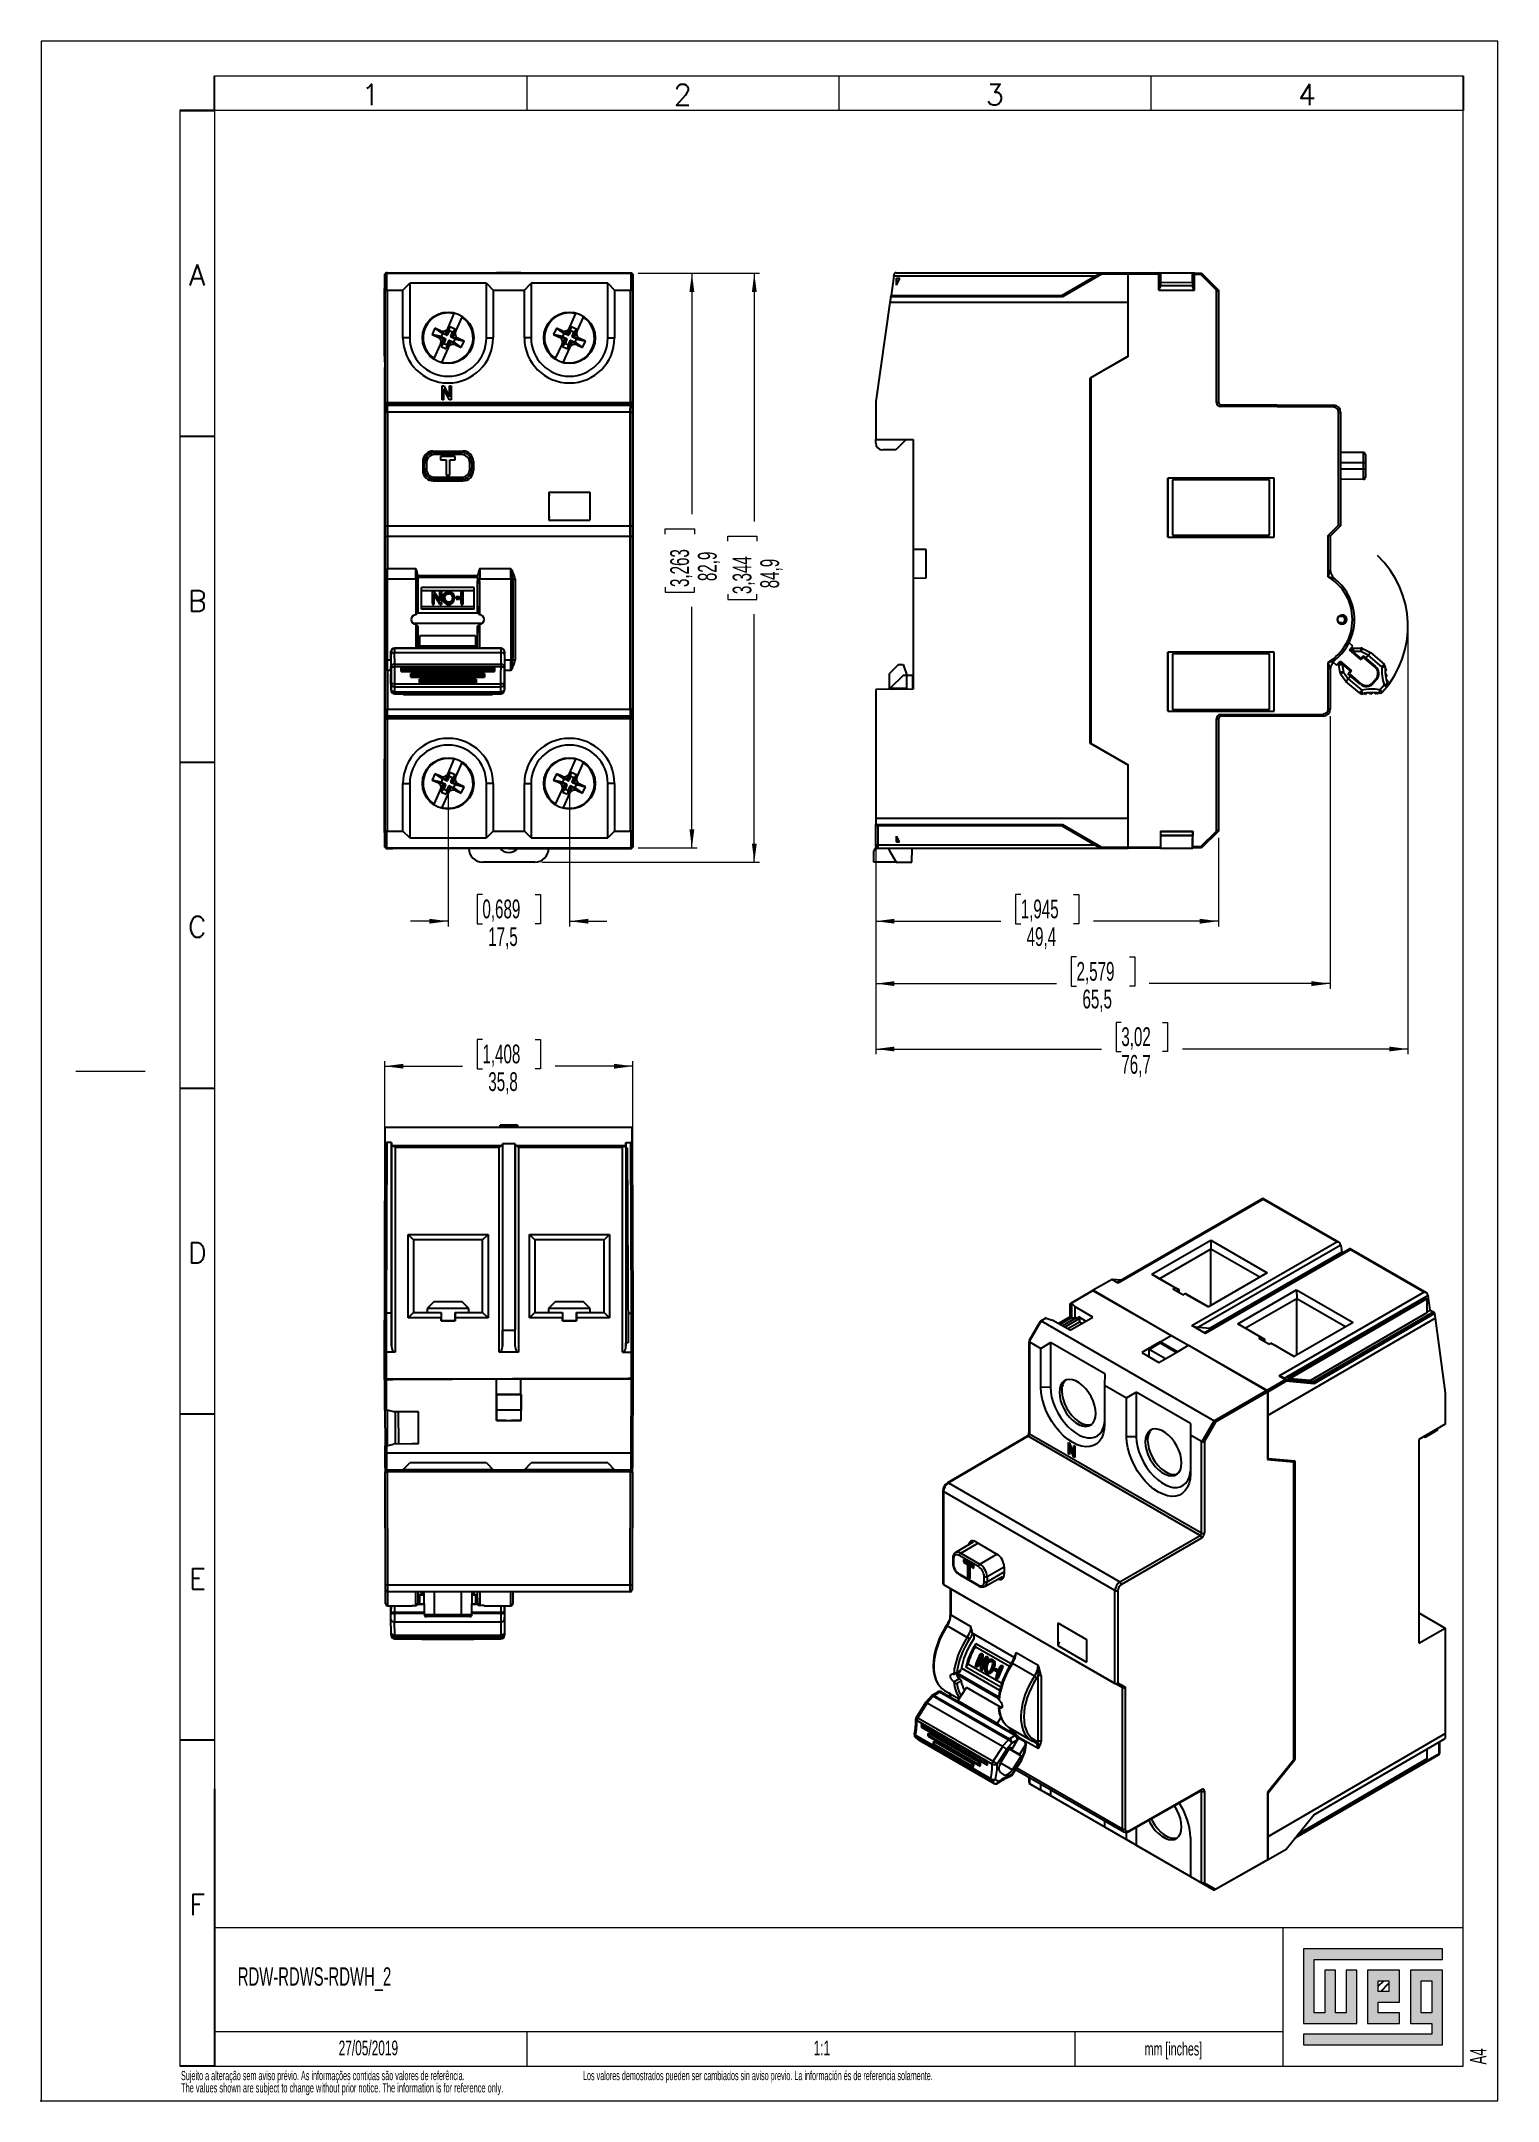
# Model space of a CAD drawing. Header units: millimetres. Extents: x 0 to 210, y 0 to 297.
import ezdxf

# ---------------------------------------------------------------- set-up
doc = ezdxf.new("R2010")
doc.units = ezdxf.units.MM
doc.header["$PDSIZE"] = -1
doc.layers.add('FORMATO', color=7, linetype='Continuous')
doc.layers.add('LEGENDA', color=7, linetype='Continuous')
doc.styles.add('SLDTEXTSTYLE0', font='ROMANS')
doc.styles.add('SLDTEXTSTYLE1', font='TXT', dxfattribs={"width": 0.605})
doc.styles.add('SLDTEXTSTYLE2', font='TXT', dxfattribs={"width": 0.569583})
doc.dimstyles.new('SLDDIMSTYLE0', dxfattribs={"dimtxt": 2.7, "dimasz": 2.7, "dimexe": 0, "dimexo": 0.0625, "dimgap": 0.675, "dimtad": 0, "dimdec": 1, "dimrnd": 1e-09, "dimzin": 12, "dimdsep": 46, "dimtxsty": 'SLDTEXTSTYLE1', "dimsah": 1, "dimcen": 0.09, "dimadec": 0, "dimazin": 3, "dimtfac": 1, "dimtdec": 3, "dimtofl": 0, "dimtmove": 0, "dimatfit": 3, "dimfxl": 1, "dimfrac": 2, "dimtolj": 1, "dimtzin": 12, "dimarcsym": 0})
doc.dimstyles.new('SLDDIMSTYLE1', dxfattribs={"dimtxt": 2.7, "dimasz": 2.7, "dimexe": 0, "dimexo": 0.0625, "dimgap": 0.675, "dimtad": 0, "dimdec": 1, "dimrnd": 1e-09, "dimzin": 12, "dimdsep": 46, "dimtxsty": 'SLDTEXTSTYLE1', "dimsah": 1, "dimcen": 0.09, "dimadec": 0, "dimazin": 3, "dimtfac": 1, "dimtdec": 3, "dimtmove": 0, "dimatfit": 0, "dimfxl": 1, "dimfrac": 2, "dimtolj": 1, "dimtzin": 12, "dimarcsym": 0})

msp = doc.modelspace()

# ---------------------------------------------------------------- texts
at = {"layer": 'FORMATO'}
for s, insert, char_height, attachment_point, style in [('1', (47.48, 290.78), 3, 2, 'SLDTEXTSTYLE0'), ('2', (92.48, 290.78), 3, 2, 'SLDTEXTSTYLE0'), ('3', (137.48, 290.78), 3, 2, 'SLDTEXTSTYLE0'), ('4', (182.48, 290.78), 3, 2, 'SLDTEXTSTYLE0'), ('A', (22.48, 264.78), 3, 2, 'SLDTEXTSTYLE0'), ('B', (22.5, 217.78), 3, 2, 'SLDTEXTSTYLE0'), ('C', (22.5, 170.78), 3, 2, 'SLDTEXTSTYLE0'), ('D', (22.5, 123.78), 3, 2, 'SLDTEXTSTYLE0'), ('E', (22.51, 76.78), 3, 2, 'SLDTEXTSTYLE0'), ('F', (22.48, 29.78), 3, 2, 'SLDTEXTSTYLE0'), ('mm [inches]', (159.09, 8.44), 1.9, 1, 'SLDTEXTSTYLE1')]:
    msp.add_mtext(s, dxfattribs=dict(at, insert=insert, char_height=char_height, attachment_point=attachment_point, style=style))
at = {"layer": 'LEGENDA', "style": 'SLDTEXTSTYLE1'}
for s, insert, char_height, attachment_point in [('RDW-RDWS-RDWH_2', (28.35, 19.25), 2.6458, 1), ('27/05/2019', (47.17, 8.68), 2.117, 2), ('1:1', (112.55, 8.68), 2.117, 2)]:
    msp.add_mtext(s, dxfattribs=dict(at, insert=insert, char_height=char_height, attachment_point=attachment_point))
at = {"layer": 'LEGENDA', "insert": (205.98, 5.23), "char_height": 2.381, "attachment_point": 1, "rotation": 90, "style": 'SLDTEXTSTYLE1'}
msp.add_mtext('A4', dxfattribs=at)

# ---------------------------------------------------------------- blocks, each defined once
blk = doc.blocks.new('SW_NOTE_0')
at = {"color": 0, "linetype": 'Continuous', "lineweight": 0, "attachment_point": 1}
for s, insert, char_height, style in [('The values shown are subject to change without prior notice. The information is for reference only.', (0, -0.06), 1.3229, 'SLDTEXTSTYLE1'), ('Sujeito a alteração sem aviso prévio. As informações contidas são valores de referência.                                                           Los valores demostrados pueden ser cambiados sin aviso previo. La información és de referencia solamente.', (0, 1.71), 1.32292, 'SLDTEXTSTYLE2')]:
    blk.add_mtext(s, dxfattribs=dict(at, insert=insert, char_height=char_height, style=style))
blk = doc.blocks.new('_D')
at = {"color": 7, "linetype": 'Continuous', "lineweight": 18, "transparency": 16777216}
for p, q in [((86.06, 263.54), (94.56, 263.54)), ((93.81, 263.54), (93.81, 228.78)), ((89.97, 225.91), (89.97, 226.67)), ((89.97, 226.67), (94.17, 226.67)), ((94.17, 226.67), (94.17, 225.91)), ((89.97, 218.29), (89.97, 217.53)), ((89.97, 217.53), (94.17, 217.53)), ((94.17, 217.53), (94.17, 218.29)), ((93.81, 180.66), (93.81, 215.42)), ((86.06, 180.66), (94.56, 180.66))]:
    blk.add_line(p, q, dxfattribs=at)
for points in [[(93.81, 263.54), (93.46, 260.84), (94.16, 260.84)], [(93.81, 180.66), (94.16, 183.36), (93.46, 183.36)]]:
    blk.add_solid(points, dxfattribs=at)
at = {"color": 7, "linetype": 'Continuous', "lineweight": 18, "transparency": 16777216, "char_height": 2.7, "attachment_point": 1, "rotation": 90, "style": 'SLDTEXTSTYLE1'}
for s, insert in [('3,263', (90.69, 218.29)), ('82,9', (94.68, 219.14))]:
    blk.add_mtext(s, dxfattribs=dict(at, insert=insert))
blk = doc.blocks.new('_D_1')
at = {"color": 7, "linetype": 'Continuous', "lineweight": 18, "transparency": 16777216}
for p, q in [((86.06, 263.54), (103.56, 263.54)), ((102.81, 263.54), (102.81, 227.75)), ((98.97, 224.88), (98.97, 225.64)), ((98.97, 225.64), (103.17, 225.64)), ((103.17, 225.64), (103.17, 224.88)), ((98.97, 217.27), (98.97, 216.5)), ((103.17, 216.5), (103.17, 217.27)), ((98.97, 216.5), (103.17, 216.5)), ((102.81, 178.6), (102.81, 214.39)), ((72.16, 178.6), (103.56, 178.6))]:
    blk.add_line(p, q, dxfattribs=at)
for points in [[(102.81, 263.54), (102.46, 260.84), (103.16, 260.84)], [(102.81, 178.6), (103.16, 181.3), (102.46, 181.3)]]:
    blk.add_solid(points, dxfattribs=at)
at = {"color": 7, "linetype": 'Continuous', "lineweight": 18, "transparency": 16777216, "char_height": 2.7, "attachment_point": 1, "rotation": 90, "style": 'SLDTEXTSTYLE1'}
for s, insert in [('3,344', (99.69, 217.27)), ('84,9', (103.68, 218.11))]:
    blk.add_mtext(s, dxfattribs=dict(at, insert=insert))
blk = doc.blocks.new('_D_2')
at = {"color": 7, "linetype": 'Continuous', "lineweight": 18, "transparency": 16777216}
for p, q in [((58.66, 188.97), (58.66, 169.35)), ((76.16, 188.97), (76.16, 169.35)), ((63.61, 173.94), (62.85, 173.94)), ((62.85, 173.94), (62.85, 169.74)), ((71.22, 173.94), (71.98, 173.94)), ((71.98, 173.94), (71.98, 169.74)), ((58.66, 170.1), (53.26, 170.1)), ((62.85, 169.74), (63.61, 169.74)), ((71.98, 169.74), (71.22, 169.74)), ((76.16, 170.1), (81.56, 170.1))]:
    blk.add_line(p, q, dxfattribs=at)
for points in [[(58.66, 170.1), (55.96, 170.45), (55.96, 169.75)], [(76.16, 170.1), (78.86, 169.75), (78.86, 170.45)]]:
    blk.add_solid(points, dxfattribs=at)
at = {"color": 7, "linetype": 'Continuous', "lineweight": 18, "transparency": 16777216, "char_height": 2.7, "attachment_point": 1, "style": 'SLDTEXTSTYLE1'}
for s, insert in [('0,689', (63.61, 173.22)), ('17,5', (64.45, 169.23))]:
    blk.add_mtext(s, dxfattribs=dict(at, insert=insert))
blk = doc.blocks.new('_D_3')
at = {"color": 7, "linetype": 'Continuous', "lineweight": 18, "transparency": 16777216}
for p, q in [((197.04, 211.63), (197.04, 150.92)), ((120.32, 183.05), (120.32, 150.92)), ((155.72, 155.51), (154.96, 155.51)), ((154.96, 155.51), (154.96, 151.31)), ((161.64, 155.51), (162.4, 155.51)), ((162.4, 155.51), (162.4, 151.31)), ((120.32, 151.67), (152.85, 151.67)), ((197.04, 151.67), (164.52, 151.67)), ((154.96, 151.31), (155.72, 151.31)), ((162.4, 151.31), (161.64, 151.31))]:
    blk.add_line(p, q, dxfattribs=at)
for points in [[(120.32, 151.67), (123.02, 151.32), (123.02, 152.02)], [(197.04, 151.67), (194.34, 152.02), (194.34, 151.32)]]:
    blk.add_solid(points, dxfattribs=at)
at = {"color": 7, "linetype": 'Continuous', "lineweight": 18, "transparency": 16777216, "char_height": 2.7, "attachment_point": 1, "style": 'SLDTEXTSTYLE1'}
for s, insert in [('3,02', (155.72, 154.8)), ('76,7', (155.72, 150.81))]:
    blk.add_mtext(s, dxfattribs=dict(at, insert=insert))
blk = doc.blocks.new('_D_4')
at = {"color": 7, "linetype": 'Continuous', "lineweight": 18, "transparency": 16777216}
for p, q in [((185.84, 199.68), (185.84, 160.35)), ((120.32, 183.05), (120.32, 160.35)), ((149.27, 164.94), (148.51, 164.94)), ((148.51, 164.94), (148.51, 160.74)), ((156.89, 164.94), (157.65, 164.94)), ((157.65, 164.94), (157.65, 160.74)), ((120.32, 161.1), (146.4, 161.1)), ((148.51, 160.74), (149.27, 160.74)), ((157.65, 160.74), (156.89, 160.74)), ((185.84, 161.1), (159.76, 161.1))]:
    blk.add_line(p, q, dxfattribs=at)
for points in [[(120.32, 161.1), (123.02, 160.75), (123.02, 161.45)], [(185.84, 161.1), (183.14, 161.45), (183.14, 160.75)]]:
    blk.add_solid(points, dxfattribs=at)
at = {"color": 7, "linetype": 'Continuous', "lineweight": 18, "transparency": 16777216, "char_height": 2.7, "attachment_point": 1, "style": 'SLDTEXTSTYLE1'}
for s, insert in [('2,579', (149.27, 164.22)), ('65,5', (150.12, 160.23))]:
    blk.add_mtext(s, dxfattribs=dict(at, insert=insert))
blk = doc.blocks.new('_D_5')
at = {"color": 7, "linetype": 'Continuous', "lineweight": 18, "transparency": 16777216}
for p, q in [((120.32, 183.05), (120.32, 169.35)), ((169.74, 182.1), (169.74, 169.35)), ((141.22, 173.94), (140.46, 173.94)), ((140.46, 173.94), (140.46, 169.74)), ((148.84, 173.94), (149.6, 173.94)), ((149.6, 173.94), (149.6, 169.74)), ((120.32, 170.1), (138.35, 170.1)), ((140.46, 169.74), (141.22, 169.74)), ((149.6, 169.74), (148.84, 169.74)), ((169.74, 170.1), (151.71, 170.1))]:
    blk.add_line(p, q, dxfattribs=at)
for points in [[(120.32, 170.1), (123.02, 169.75), (123.02, 170.45)], [(169.74, 170.1), (167.04, 170.45), (167.04, 169.75)]]:
    blk.add_solid(points, dxfattribs=at)
at = {"color": 7, "linetype": 'Continuous', "lineweight": 18, "transparency": 16777216, "char_height": 2.7, "attachment_point": 1, "style": 'SLDTEXTSTYLE1'}
for s, insert in [('1,945', (141.22, 173.22)), ('49,4', (142.07, 169.23))]:
    blk.add_mtext(s, dxfattribs=dict(at, insert=insert))
blk = doc.blocks.new('_D_6')
at = {"color": 7, "linetype": 'Continuous', "lineweight": 18, "transparency": 16777216}
for p, q in [((63.61, 153.03), (62.85, 153.03)), ((62.85, 153.03), (62.85, 148.83)), ((71.22, 153.03), (71.99, 153.03)), ((71.99, 153.03), (71.99, 148.83)), ((49.53, 105.1), (49.53, 149.94)), ((49.53, 149.19), (60.74, 149.19)), ((62.85, 148.83), (63.61, 148.83)), ((71.99, 148.83), (71.22, 148.83)), ((85.3, 149.19), (74.1, 149.19)), ((85.3, 105.19), (85.3, 149.94))]:
    blk.add_line(p, q, dxfattribs=at)
for points in [[(49.53, 149.19), (52.23, 148.84), (52.23, 149.54)], [(85.3, 149.19), (82.6, 149.54), (82.6, 148.84)]]:
    blk.add_solid(points, dxfattribs=at)
at = {"color": 7, "linetype": 'Continuous', "lineweight": 18, "transparency": 16777216, "char_height": 2.7, "attachment_point": 1, "style": 'SLDTEXTSTYLE1'}
for s, insert in [('1,408', (63.61, 152.31)), ('35,8', (64.46, 148.32))]:
    blk.add_mtext(s, dxfattribs=dict(at, insert=insert))

# ---------------------------------------------------------------- dimensions: what is measured, and where the dimension line sits
at = {"color": 7, "linetype": 'Continuous', "lineweight": 18}
for base, p2, picture, middle in [((102.81, 178.6), (71.16, 178.6), '_D_1', (102.81, 221.07)), ((93.81, 180.66), (85.06, 180.66), '_D', (93.81, 222.1))]:
    dim = msp.add_linear_dim(base=base, p1=(85.06, 263.54), p2=p2, angle=90, dimstyle='SLDDIMSTYLE0', dxfattribs=at)
    dim.commit()
    dim.dimension.update_dxf_attribs({"geometry": picture, "text_midpoint": middle, "dimtype": 160})
for base, p1, p2, dimstyle, picture, middle in [((120.32, 151.67), (197.04, 212.63), (120.32, 184.05), 'SLDDIMSTYLE0', '_D_3', (158.68, 151.67)), ((185.84, 161.1), (120.32, 184.05), (185.84, 200.68), 'SLDDIMSTYLE0', '_D_4', (153.08, 161.1)), ((58.66, 170.1), (76.16, 189.97), (58.66, 189.97), 'SLDDIMSTYLE1', '_D_2', (67.41, 170.1)), ((169.74, 170.1), (120.32, 184.05), (169.74, 183.1), 'SLDDIMSTYLE0', '_D_5', (145.03, 170.1)), ((85.3, 149.19), (49.53, 104.1), (85.3, 104.19), 'SLDDIMSTYLE0', '_D_6', (67.42, 149.19))]:
    dim = msp.add_linear_dim(base=base, p1=p1, p2=p2, dimstyle=dimstyle, dxfattribs=at)
    dim.commit()
    dim.dimension.update_dxf_attribs({"geometry": picture, "text_midpoint": middle, "dimtype": 160})

# ---------------------------------------------------------------- hatches: boundary and pattern name
at = {"linetype": 'Continuous'}
msp.add_hatch(color=7, dxfattribs=at).paths.add_polyline_path([(181.99, 21.93), (181.99, 11.15), (189.69, 11.15), (189.69, 18.85), (188.15, 18.85), (188.15, 12.69), (186.61, 12.69), (186.61, 18.85), (185.07, 18.85), (185.07, 12.69), (183.53, 12.69), (183.53, 20.39), (202.01, 20.39), (202.01, 21.93)], flags=0)
h = msp.add_hatch(color=7, dxfattribs=at)
h.paths.add_polyline_path([(181.99, 8.07), (202.01, 8.07), (202.01, 18.85), (197.39, 18.85), (197.39, 11.15), (200.47, 11.15), (200.47, 9.61), (181.99, 9.61)], flags=0)
h.paths.add_polyline_path([(198.93, 17.31), (200.47, 17.31), (200.47, 12.69), (198.93, 12.69)], flags=0)
h = msp.add_hatch(color=7, dxfattribs=at)
h.paths.add_polyline_path([(195.85, 12.69), (192.77, 12.69), (192.77, 14.23), (195.85, 14.23), (195.85, 18.85), (191.23, 18.85), (191.23, 11.15), (195.85, 11.15)], flags=0)
h.paths.add_polyline_path([(194.31, 15.77), (192.77, 15.77), (192.77, 17.31), (194.31, 17.31)], flags=0)
h = msp.add_hatch(dxfattribs=at)
h.set_pattern_fill('ANSI31', color=8, scale=0.25, style=0)
h.paths.add_polyline_path([(194.31, 15.77), (192.77, 15.77), (192.77, 17.31), (194.31, 17.31)], flags=0)

# ---------------------------------------------------------------- linework, layer by layer
at = {"color": 7, "linetype": 'Continuous', "lineweight": 25}
for p, q in [((49.51, 259.3), (49.53, 263.4)), ((49.73, 263.6), (49.53, 263.4)), ((49.55, 263.38), (49.53, 263.4)), ((49.75, 263.58), (49.55, 263.38)), ((49.55, 261.08), (49.55, 263.38)), ((49.57, 263.35), (49.77, 263.55)), ((49.77, 263.54), (49.57, 263.34)), ((49.57, 261.08), (49.57, 263.35)), ((49.57, 263.34), (49.57, 263.35)), ((49.58, 261.11), (49.57, 263.34)), ((49.73, 263.6), (49.75, 263.58)), ((49.73, 263.6), (50.69, 263.6)), ((49.89, 263.58), (49.75, 263.58)), ((49.77, 263.55), (49.77, 263.54)), ((49.77, 263.55), (49.82, 263.55)), ((49.77, 263.54), (49.78, 261.12)), ((49.77, 263.54), (85.06, 263.54)), ((49.82, 263.55), (50.79, 263.55)), ((50.84, 263.57), (49.89, 263.58)), ((49.89, 263.55), (49.89, 263.58)), ((50.69, 263.6), (67.37, 263.6)), ((54.41, 263.55), (50.79, 263.55)), ((54.41, 263.57), (50.84, 263.57)), ((50.84, 263.55), (50.84, 263.57)), ((52.16, 261.1), (53.13, 262.1)), ((53.13, 262.1), (53.13, 254.22)), ((64.2, 262.1), (53.13, 262.1)), ((54.41, 263.55), (54.41, 263.57)), ((64.2, 254.22), (64.2, 262.1)), ((64.2, 262.1), (65.16, 261.1)), ((65.65, 263.59), (65.66, 263.59)), ((65.65, 263.59), (65.65, 263.57)), ((65.65, 263.57), (65.65, 263.59)), ((65.65, 263.57), (69.18, 263.57)), ((69.16, 263.59), (65.66, 263.59)), ((67.37, 263.6), (69.16, 263.6)), ((69.16, 263.59), (69.16, 263.6)), ((69.16, 263.6), (85.1, 263.6)), ((69.16, 263.59), (69.18, 263.59)), ((69.18, 263.57), (69.18, 263.59)), ((69.18, 263.57), (69.18, 263.59)), ((69.66, 261.1), (70.63, 262.1)), ((70.63, 262.1), (70.63, 254.22)), ((81.7, 262.1), (70.63, 262.1)), ((81.7, 262.1), (82.66, 261.1)), ((81.7, 254.22), (81.7, 262.1)), ((85.05, 261.12), (85.06, 263.54)), ((85.06, 263.54), (85.1, 263.6)), ((85.06, 263.54), (85.06, 263.54)), ((85.26, 263.34), (85.06, 263.54)), ((85.1, 263.6), (85.3, 263.4)), ((85.3, 263.4), (85.1, 263.6)), ((85.1, 263.6), (85.1, 263.6)), ((85.26, 263.34), (85.25, 261.12)), ((85.3, 263.4), (85.26, 263.34)), ((85.3, 263.4), (85.3, 251.5)), ((85.31, 259.3), (85.3, 263.4)), ((122.92, 263.1), (122.52, 260.35)), ((122.92, 263.1), (122.95, 263.34)), ((151.93, 263.1), (122.92, 263.1)), ((123.25, 263.6), (152.79, 263.6)), ((123.32, 261.84), (123.81, 262.82)), ((123.32, 262.82), (123.81, 262.82)), ((123.32, 261.84), (123.32, 262.82)), ((147.16, 260.35), (152.79, 263.6)), ((152.85, 263.4), (147.22, 260.15)), ((152.79, 263.6), (152.8, 263.6)), ((152.85, 263.4), (152.8, 263.6)), ((152.8, 263.6), (156.72, 263.6)), ((156.72, 263.4), (152.85, 263.4)), ((156.72, 263.6), (161.13, 263.58)), ((156.72, 263.6), (156.72, 263.4)), ((161.13, 263.38), (156.72, 263.4)), ((156.72, 259.3), (156.72, 263.4)), ((161.13, 263.58), (161.13, 263.38)), ((161.13, 261.09), (161.13, 263.58)), ((161.13, 263.58), (161.13, 263.58)), ((161.37, 263.57), (161.13, 263.58)), ((161.13, 261.08), (161.13, 263.38)), ((161.13, 261.09), (161.37, 261.63)), ((161.37, 261.63), (161.37, 263.57)), ((161.39, 263.57), (161.37, 263.57)), ((161.37, 262.18), (161.39, 262.18)), ((161.37, 262.18), (161.37, 261.75)), ((161.37, 261.75), (166.02, 261.75)), ((161.37, 261.75), (161.37, 261.63)), ((161.37, 261.75), (161.37, 261.75)), ((161.37, 261.75), (166.01, 261.75)), ((161.39, 263.57), (161.39, 262.18)), ((165.99, 263.55), (161.39, 263.57)), ((165.99, 262.16), (161.39, 262.18)), ((165.99, 262.16), (165.99, 263.55)), ((165.99, 263.55), (166.02, 263.55)), ((165.99, 262.16), (165.99, 261.76)), ((165.99, 262.16), (165.99, 261.76)), ((165.99, 261.76), (165.99, 261.75)), ((165.99, 261.75), (165.99, 261.76)), ((165.99, 261.76), (165.99, 261.76)), ((166, 261.76), (166.01, 261.76)), ((166.01, 261.75), (166.01, 261.76)), ((166.01, 261.75), (166.02, 261.75)), ((166.02, 261.6), (166.02, 263.55)), ((166.26, 263.55), (166.02, 263.55)), ((166.02, 261.75), (166.02, 261.6)), ((166.24, 261.09), (166.02, 261.6)), ((166.26, 261.08), (166.26, 263.55)), ((166.26, 263.55), (166.26, 263.55)), ((166.26, 263.35), (166.26, 263.55)), ((166.26, 263.55), (167.29, 263.54)), ((166.26, 261.08), (166.26, 263.35)), ((167.21, 263.34), (166.26, 263.35)), ((167.29, 263.54), (167.21, 263.34)), ((169.44, 261.11), (167.21, 263.34)), ((167.29, 263.54), (169.72, 261.12)), ((49.51, 251.6), (49.51, 259.3)), ((49.53, 259.3), (49.51, 259.3)), ((49.55, 261.08), (49.57, 261.08)), ((49.55, 261.08), (49.57, 261.08)), ((49.58, 244.9), (49.58, 261.11)), ((49.88, 261.1), (49.88, 244.9)), ((49.88, 261.1), (52.16, 261.1)), ((52.16, 254.22), (52.16, 261.1)), ((65.16, 261.1), (65.16, 254.22)), ((65.16, 261.1), (69.66, 261.1)), ((69.66, 254.22), (69.66, 261.1)), ((82.66, 261.1), (84.95, 261.1)), ((82.66, 261.1), (82.66, 254.22)), ((84.95, 244.9), (84.95, 261.1)), ((85.25, 261.12), (85.25, 244.9)), ((85.31, 259.3), (85.3, 259.3)), ((85.31, 251.6), (85.31, 259.3)), ((122.37, 259.3), (120.32, 245.05)), ((122.5, 260.15), (122.37, 259.3)), ((156.72, 259.3), (122.37, 259.3)), ((122.5, 260.15), (122.52, 260.35)), ((147.22, 260.15), (122.5, 260.15)), ((122.52, 260.35), (147.17, 260.35)), ((147.22, 260.15), (147.17, 260.35)), ((156.72, 251.6), (156.72, 259.3)), ((156.72, 259.3), (156.72, 259.3)), ((161.13, 261.09), (161.13, 261.09)), ((161.13, 261.08), (161.13, 261.09)), ((161.13, 261.09), (166.24, 261.09)), ((161.13, 261.08), (166.26, 261.08)), ((166.24, 261.09), (166.26, 261.08)), ((166.26, 261.08), (166.26, 261.08)), ((169.44, 244.9), (169.44, 261.11)), ((169.72, 261.12), (169.74, 261.1)), ((169.74, 261.1), (169.74, 244.9)), ((56.77, 255.62), (56.36, 254.7)), ((57.59, 255.25), (56.77, 255.62)), ((57.85, 254.86), (56.77, 255.62)), ((58.65, 255.66), (58.28, 254.84)), ((58.93, 255.8), (58.61, 255.07)), ((58.65, 255.66), (59.56, 257.71)), ((58.84, 255.24), (58.93, 255.8)), ((59.66, 255.48), (58.93, 255.8)), ((59.3, 255.04), (59.66, 255.48)), ((59.33, 254.75), (59.66, 255.48)), ((59.56, 257.71), (59.61, 257.81)), ((60.66, 257.22), (59.74, 255.17)), ((60.7, 257.31), (60.66, 257.22)), ((74.27, 255.62), (73.86, 254.7)), ((75.09, 255.25), (74.27, 255.62)), ((75.35, 254.86), (74.27, 255.62)), ((76.15, 255.66), (75.78, 254.84)), ((76.43, 255.8), (76.11, 255.07)), ((76.15, 255.66), (77.06, 257.71)), ((76.34, 255.24), (76.43, 255.8)), ((77.16, 255.48), (76.43, 255.8)), ((76.8, 255.04), (77.16, 255.48)), ((76.83, 254.75), (77.16, 255.48)), ((77.06, 257.71), (77.11, 257.81)), ((78.16, 257.22), (77.24, 255.17)), ((78.2, 257.31), (78.16, 257.22)), ((53.13, 254.22), (52.16, 254.22)), ((56.36, 254.7), (57.18, 254.34)), ((57.65, 254.4), (56.36, 254.7)), ((56.67, 251.23), (57.59, 253.28)), ((57.18, 254.34), (58.24, 254.14)), ((57.59, 255.25), (58.45, 254.6)), ((57.95, 254.1), (57.59, 253.28)), ((57.85, 254.86), (57.65, 254.4)), ((57.65, 254.4), (58.24, 254.14)), ((57.99, 253.7), (57.67, 252.97)), ((58.03, 253.41), (57.67, 252.97)), ((57.67, 252.97), (58.4, 252.65)), ((58.68, 252.79), (57.77, 250.74)), ((58.45, 254.6), (57.85, 254.86)), ((57.99, 253.7), (58.29, 254.01)), ((58.29, 254.01), (58.03, 253.41)), ((58.03, 253.41), (58.49, 253.21)), ((58.4, 252.65), (58.72, 253.38)), ((58.49, 253.21), (58.4, 252.65)), ((58.49, 253.21), (58.75, 253.8)), ((58.84, 255.24), (58.58, 254.65)), ((58.58, 254.65), (58.61, 255.07)), ((58.68, 252.79), (59.05, 253.61)), ((58.75, 253.8), (58.72, 253.38)), ((59.3, 255.04), (58.84, 255.24)), ((58.88, 253.85), (59.74, 253.2)), ((58.88, 253.85), (59.48, 253.59)), ((59.04, 254.44), (59.3, 255.04)), ((59.33, 254.75), (59.04, 254.44)), ((60.15, 254.11), (59.09, 254.31)), ((59.68, 254.05), (59.09, 254.31)), ((59.38, 254.35), (59.74, 255.17)), ((59.48, 253.59), (59.68, 254.05)), ((59.48, 253.59), (60.56, 252.83)), ((59.68, 254.05), (60.97, 253.74)), ((59.74, 253.2), (60.56, 252.83)), ((60.97, 253.74), (60.15, 254.11)), ((60.56, 252.83), (60.97, 253.74)), ((64.2, 254.22), (65.16, 254.22)), ((70.63, 254.22), (69.66, 254.22)), ((73.86, 254.7), (74.68, 254.34)), ((75.15, 254.4), (73.86, 254.7)), ((74.17, 251.23), (75.09, 253.28)), ((74.68, 254.34), (75.74, 254.14)), ((75.09, 255.25), (75.95, 254.6)), ((75.45, 254.1), (75.09, 253.28)), ((75.35, 254.86), (75.15, 254.4)), ((75.15, 254.4), (75.74, 254.14)), ((75.49, 253.7), (75.17, 252.97)), ((75.53, 253.41), (75.17, 252.97)), ((75.17, 252.97), (75.9, 252.65)), ((76.18, 252.79), (75.27, 250.74)), ((75.95, 254.6), (75.35, 254.86)), ((75.49, 253.7), (75.79, 254.01)), ((75.79, 254.01), (75.53, 253.41)), ((75.53, 253.41), (75.99, 253.21)), ((75.9, 252.65), (76.22, 253.38)), ((75.99, 253.21), (75.9, 252.65)), ((75.99, 253.21), (76.25, 253.8)), ((76.34, 255.24), (76.08, 254.65)), ((76.08, 254.65), (76.11, 255.07)), ((76.18, 252.79), (76.55, 253.61)), ((76.25, 253.8), (76.22, 253.38)), ((76.8, 255.04), (76.34, 255.24)), ((76.38, 253.85), (77.24, 253.2)), ((76.38, 253.85), (76.98, 253.59)), ((76.54, 254.44), (76.8, 255.04)), ((76.83, 254.75), (76.54, 254.44)), ((77.65, 254.11), (76.59, 254.31)), ((77.18, 254.05), (76.59, 254.31)), ((76.88, 254.35), (77.24, 255.17)), ((76.98, 253.59), (77.18, 254.05)), ((76.98, 253.59), (78.06, 252.83)), ((77.18, 254.05), (78.47, 253.74)), ((77.24, 253.2), (78.06, 252.83)), ((78.47, 253.74), (77.65, 254.11)), ((78.06, 252.83), (78.47, 253.74)), ((81.7, 254.22), (82.66, 254.22)), ((49.53, 251.6), (49.51, 251.6)), ((49.51, 251.6), (49.52, 249.79)), ((49.53, 251.5), (49.51, 248.44)), ((49.53, 251.55), (49.53, 251.5)), ((56.64, 251.16), (56.67, 251.23)), ((57.77, 250.74), (57.74, 250.68)), ((74.14, 251.16), (74.17, 251.23)), ((75.27, 250.74), (75.24, 250.68)), ((85.31, 251.6), (85.3, 251.6)), ((85.3, 251.5), (85.31, 248.44)), ((85.31, 249.84), (85.31, 251.6)), ((156.72, 251.6), (151.22, 248.42)), ((156.64, 251.55), (151.22, 248.42)), ((156.64, 251.5), (151.34, 248.44)), ((156.08, 251.22), (156.16, 251.22)), ((156.64, 251.55), (156.64, 251.5)), ((156.72, 251.6), (156.72, 251.6)), ((49.51, 248.44), (49.51, 195.76)), ((57.82, 247.3), (57.81, 247.3)), ((57.81, 245.3), (57.81, 247.3)), ((57.81, 247.3), (58.04, 247.3)), ((57.82, 245.3), (57.82, 247.3)), ((57.82, 247.3), (58.04, 247.3)), ((58.02, 246.89), (58.02, 245.3)), ((58.02, 246.89), (58.02, 246.89)), ((58.02, 246.89), (58.02, 245.3)), ((58.87, 245.3), (58.02, 246.89)), ((58.87, 245.3), (58.02, 246.89)), ((58.04, 247.3), (58.04, 247.3)), ((58.04, 247.3), (58.88, 245.71)), ((58.04, 247.3), (58.88, 245.71)), ((58.88, 247.3), (58.88, 247.3)), ((58.88, 245.71), (58.88, 247.3)), ((58.88, 245.71), (58.88, 247.3)), ((58.88, 247.3), (59.09, 247.3)), ((58.88, 247.3), (59.09, 247.3)), ((59.09, 247.3), (59.09, 247.3)), ((59.09, 247.3), (59.09, 245.3)), ((59.09, 247.3), (59.09, 245.3)), ((85.31, 248.44), (85.31, 195.76)), ((151.22, 195.77), (151.22, 248.42)), ((151.34, 248.44), (151.34, 195.76)), ((49.58, 244.9), (49.88, 244.9)), ((49.64, 244.21), (49.58, 244.3)), ((49.88, 244.9), (84.95, 244.9)), ((49.88, 244.6), (49.94, 244.51)), ((84.95, 244.6), (49.88, 244.6)), ((49.94, 244.51), (84.89, 244.51)), ((57.82, 245.3), (57.81, 245.3)), ((58.02, 245.3), (57.81, 245.3)), ((58.02, 245.3), (57.82, 245.3)), ((58.02, 245.3), (58.02, 245.3)), ((58.87, 245.3), (58.87, 245.3)), ((59.09, 245.3), (58.87, 245.3)), ((59.09, 245.3), (58.87, 245.3)), ((58.88, 245.71), (58.88, 245.71)), ((59.09, 245.3), (59.09, 245.3)), ((84.89, 244.51), (84.95, 244.6)), ((85.25, 244.9), (84.95, 244.9)), ((85.25, 244.3), (85.19, 244.21)), ((120.32, 245.05), (120.32, 239.55)), ((169.44, 244.9), (169.74, 244.9)), ((186.34, 244.21), (170.03, 244.3)), ((170.04, 244.6), (186.34, 244.51)), ((49.64, 227.22), (49.64, 243.51)), ((49.64, 243.51), (49.94, 243.51)), ((49.94, 243.51), (49.94, 227.1)), ((84.89, 243.51), (49.94, 243.51)), ((84.89, 227.1), (84.89, 243.51)), ((84.89, 243.51), (85.19, 243.51)), ((85.19, 243.51), (85.19, 227.22)), ((187.04, 227.22), (187.04, 243.51)), ((187.04, 243.51), (187.34, 243.51)), ((187.34, 243.51), (187.34, 227.1)), ((56.51, 237.9), (60.81, 237.9)), ((56.71, 237.38), (56.71, 237.68)), ((56.71, 237.68), (60.61, 237.68)), ((60.61, 237.38), (60.61, 237.68)), ((120.32, 239.55), (125.72, 239.55)), ((120.32, 239.05), (120.32, 239.55)), ((123.22, 238.05), (121.32, 238.05)), ((124.72, 239.55), (123.22, 238.05)), ((125.72, 239.55), (125.72, 223.71)), ((190.62, 237.68), (187.34, 237.69)), ((190.62, 236.2), (190.62, 237.68)), ((55.01, 236.4), (55.01, 235.1)), ((55.54, 236.2), (55.24, 236.2)), ((55.24, 235.3), (55.24, 236.2)), ((55.54, 235.3), (55.24, 235.3)), ((55.54, 236.2), (55.54, 235.3)), ((60.61, 237.38), (56.71, 237.38)), ((59.7, 237.1), (57.59, 237.1)), ((57.59, 237.1), (57.59, 236.65)), ((57.59, 237.1), (57.59, 237.1)), ((57.59, 237.1), (57.59, 236.65)), ((59.7, 237.1), (57.59, 237.1)), ((57.59, 236.65), (57.59, 236.65)), ((57.59, 236.65), (58.39, 236.65)), ((57.59, 236.65), (58.39, 236.65)), ((58.39, 236.65), (58.39, 236.65)), ((58.39, 236.65), (58.39, 234.4)), ((58.39, 236.65), (58.39, 234.4)), ((58.91, 234.4), (58.91, 236.65)), ((58.91, 236.65), (59.7, 236.65)), ((58.91, 234.4), (58.91, 236.65)), ((58.91, 236.65), (58.91, 236.65)), ((58.91, 236.65), (59.7, 236.65)), ((59.7, 236.65), (59.7, 237.1)), ((59.7, 236.65), (59.7, 237.1)), ((59.7, 237.1), (59.7, 237.1)), ((59.7, 236.65), (59.7, 236.65)), ((61.79, 235.3), (61.79, 236.2)), ((62.09, 236.2), (61.79, 236.2)), ((62.09, 235.3), (61.79, 235.3)), ((62.09, 236.2), (62.09, 235.3)), ((62.31, 236.4), (62.31, 235.1)), ((190.62, 235.3), (190.62, 236.2)), ((190.92, 236.2), (190.62, 236.2)), ((190.62, 233.82), (190.62, 235.3)), ((190.92, 235.3), (190.62, 235.3)), ((190.92, 237.38), (190.92, 236.2)), ((190.92, 236.2), (190.92, 235.3)), ((190.92, 235.3), (190.92, 234.12)), ((49.61, 234), (49.55, 234)), ((49.55, 234), (49.55, 225.5)), ((49.61, 225.5), (49.61, 234)), ((56.51, 233.6), (60.81, 233.6)), ((56.71, 234.12), (60.61, 234.12)), ((56.71, 233.82), (56.71, 234.12)), ((60.61, 233.82), (56.71, 233.82)), ((58.39, 234.4), (58.39, 234.4)), ((58.39, 234.4), (58.91, 234.4)), ((58.39, 234.4), (58.91, 234.4)), ((58.91, 234.4), (58.91, 234.4)), ((60.61, 233.82), (60.61, 234.12)), ((73.21, 231.97), (79.11, 231.97)), ((73.21, 231.97), (73.21, 227.93)), ((73.21, 231.97), (73.22, 231.45)), ((79.11, 231.97), (79.11, 227.93)), ((79.11, 231.97), (79.11, 231.45)), ((177.74, 234), (162.43, 234)), ((162.43, 234), (162.43, 225.5)), ((162.44, 234), (162.43, 234)), ((162.44, 225.5), (162.44, 234)), ((177.74, 234), (162.44, 234)), ((177.09, 233.75), (163.09, 233.75)), ((163.09, 233.75), (163.09, 225.75)), ((177.09, 225.75), (177.09, 233.75)), ((177.74, 225.5), (177.74, 234)), ((177.74, 234), (177.74, 234)), ((177.74, 225.5), (177.74, 234)), ((190.62, 233.82), (187.34, 233.81)), ((49.63, 225.72), (49.64, 227.22)), ((49.63, 219.78), (49.63, 225.72)), ((49.94, 227.1), (49.93, 225.6)), ((49.94, 227.1), (84.89, 227.1)), ((49.94, 227.1), (49.94, 227.1)), ((73.22, 228.45), (73.21, 227.93)), ((73.21, 227.93), (79.11, 227.93)), ((79.11, 228.45), (79.11, 227.93)), ((84.89, 227.1), (84.89, 227.1)), ((84.9, 225.6), (84.89, 227.1)), ((85.19, 227.22), (85.2, 225.72)), ((85.2, 225.72), (85.2, 200.68)), ((163.09, 225.75), (177.09, 225.75)), ((185.54, 225.72), (187.04, 227.22)), ((185.54, 219.78), (185.54, 225.72)), ((187.34, 227.1), (185.84, 225.6)), ((49.55, 225.5), (49.61, 225.5)), ((49.93, 225.6), (84.9, 225.6)), ((49.93, 225.6), (49.93, 220.96)), ((84.9, 200.68), (84.9, 225.6)), ((127.61, 223.7), (125.72, 223.71)), ((125.72, 223.71), (125.72, 219.59)), ((127.61, 219.6), (127.61, 223.7)), ((162.43, 225.5), (177.74, 225.5)), ((162.44, 225.5), (162.43, 225.5)), ((162.44, 225.5), (177.74, 225.5)), ((177.74, 225.5), (177.74, 225.5)), ((185.84, 225.6), (185.84, 220.96)), ((49.94, 219.41), (49.93, 220.96)), ((49.93, 220.96), (49.94, 220.96)), ((49.94, 219.41), (49.94, 220.96)), ((49.94, 220.96), (54.02, 220.96)), ((54.31, 219.94), (54.31, 219.91)), ((54.31, 219.94), (62.92, 219.94)), ((54.31, 219.91), (54.32, 219.68)), ((62.91, 219.91), (62.92, 219.94)), ((62.91, 219.91), (62.91, 219.68)), ((63.21, 220.96), (67.72, 220.96)), ((54.01, 219.41), (49.94, 219.41)), ((49.94, 219.41), (49.94, 219.41)), ((54.32, 219.68), (54.32, 218.76)), ((62.91, 219.68), (54.32, 219.68)), ((54.81, 215.11), (54.81, 218.24)), ((62.41, 218.24), (54.81, 218.24)), ((62.41, 217.74), (54.81, 217.74)), ((56.42, 217.63), (56.64, 217.63)), ((56.42, 215.94), (56.42, 217.63)), ((56.63, 217.32), (56.63, 215.94)), ((57.49, 216.32), (57.49, 217.63)), ((57.49, 217.63), (57.7, 217.63)), ((57.7, 217.63), (57.7, 215.94)), ((57.95, 216.83), (57.95, 216.67)), ((58.75, 217.47), (58.75, 217.31)), ((59.54, 216.85), (59.54, 216.69)), ((59.81, 216.94), (60.31, 216.94)), ((59.81, 216.73), (59.81, 216.94)), ((60.31, 216.94), (60.31, 216.73)), ((60.56, 217.63), (60.81, 217.63)), ((60.56, 215.94), (60.56, 217.63)), ((60.81, 217.63), (60.81, 215.94)), ((62.41, 215.11), (62.41, 218.24)), ((62.91, 219.68), (62.91, 218.76)), ((67.71, 219.41), (63.22, 219.41)), ((68.01, 207.78), (68.01, 219.42)), ((68.01, 219.42), (68.31, 219.42)), ((68.31, 219.42), (68.31, 207.78)), ((125.72, 219.59), (127.61, 219.6)), ((125.72, 219.59), (125.72, 203.55)), ((186.57, 219.41), (186.57, 219.41)), ((54.01, 214.27), (54, 214.27)), ((54.01, 214.27), (54.01, 214.26)), ((62.95, 214.53), (54.28, 214.53)), ((54.3, 214.56), (54.3, 214.55)), ((62.41, 215.42), (54.81, 215.42)), ((62.41, 215.11), (54.81, 215.11)), ((56.63, 215.94), (56.42, 215.94)), ((56.42, 215.94), (56.42, 215.78)), ((56.42, 215.78), (56.63, 215.78)), ((56.63, 215.94), (56.63, 215.78)), ((57.7, 215.94), (57.47, 215.94)), ((57.47, 215.94), (57.47, 215.78)), ((57.47, 215.78), (57.7, 215.78)), ((57.7, 215.94), (57.7, 215.78)), ((58.75, 215.92), (58.75, 215.76)), ((60.31, 216.73), (59.81, 216.73)), ((59.81, 216.73), (59.81, 216.56)), ((59.81, 216.56), (60.31, 216.56)), ((60.31, 216.73), (60.31, 216.56)), ((60.81, 215.94), (60.56, 215.94)), ((60.56, 215.94), (60.56, 215.78)), ((60.56, 215.78), (60.81, 215.78)), ((60.81, 215.94), (60.81, 215.78)), ((62.93, 214.56), (62.93, 214.55)), ((63.22, 214.27), (63.22, 214.26)), ((63.23, 214.27), (63.22, 214.27)), ((63.54, 213.03), (53.69, 213.03)), ((54, 212.93), (54.01, 212.93)), ((54.01, 212.93), (54.01, 212.94)), ((54.3, 212.64), (54.3, 212.64)), ((62.61, 211.26), (54.61, 211.26)), ((54.61, 209.78), (54.61, 211.26)), ((62.61, 211.26), (62.61, 209.78)), ((62.93, 212.64), (62.93, 212.64)), ((63.22, 212.93), (63.22, 212.94)), ((63.22, 212.93), (63.23, 212.93)), ((187.81, 213.03), (187.56, 213.02)), ((49.61, 208.9), (49.55, 208.9)), ((49.55, 208.9), (49.55, 200.4)), ((49.61, 200.4), (49.61, 208.9)), ((50.41, 208.47), (50.41, 208.05)), ((50.44, 206.79), (50.41, 208.47)), ((50.41, 208.05), (50.43, 206.85)), ((50.43, 208.55), (50.43, 208.98)), ((50.58, 209.32), (50.57, 209.32)), ((50.91, 208.85), (50.94, 207.17)), ((50.91, 208.85), (50.92, 208.85)), ((50.93, 209.42), (50.92, 208.85)), ((50.92, 208.85), (66.31, 208.85)), ((50.94, 209.48), (50.93, 209.47)), ((50.93, 209.42), (50.93, 209.47)), ((50.93, 209.47), (66.29, 209.47)), ((66.29, 209.42), (50.93, 209.42)), ((66.29, 209.48), (50.94, 209.48)), ((62.61, 209.78), (54.61, 209.78)), ((54.61, 209.48), (54.61, 209.78)), ((62.61, 209.78), (62.61, 209.48)), ((66.29, 209.47), (66.29, 209.48)), ((66.29, 209.47), (66.29, 209.42)), ((66.31, 208.85), (66.29, 209.42)), ((66.29, 207.17), (66.31, 208.85)), ((66.31, 208.85), (66.31, 208.85)), ((66.66, 209.32), (66.65, 209.32)), ((66.79, 208.98), (66.8, 208.55)), ((66.81, 208.47), (66.79, 206.79)), ((66.81, 208.09), (66.8, 206.89)), ((66.81, 208.47), (66.81, 208.09)), ((177.74, 208.9), (162.43, 208.9)), ((162.43, 208.9), (162.43, 200.4)), ((162.44, 208.9), (162.43, 208.9)), ((177.74, 208.9), (162.44, 208.9)), ((162.44, 200.4), (162.44, 208.9)), ((163.09, 208.65), (163.09, 200.65)), ((177.09, 208.65), (163.09, 208.65)), ((177.09, 200.65), (177.09, 208.65)), ((177.74, 200.4), (177.74, 208.9)), ((177.74, 208.9), (177.74, 208.9)), ((177.74, 200.4), (177.74, 208.9)), ((189.1, 209.78), (188.55, 210.25)), ((188.61, 209.21), (189.1, 209.78)), ((190.28, 207.79), (188.61, 209.21)), ((188.73, 209.27), (188.76, 209.31)), ((189.1, 208.94), (188.73, 209.27)), ((188.76, 209.31), (189.13, 208.98)), ((189.13, 208.98), (189.1, 208.94)), ((189.1, 208.94), (190.24, 207.96)), ((190.25, 208.98), (189.13, 208.98)), ((189.14, 209.48), (190.26, 209.47)), ((190.24, 207.96), (190.59, 208.37)), ((191.32, 208.46), (190.25, 208.98)), ((190.61, 208.17), (190.28, 207.79)), ((190.48, 209.42), (191.65, 208.85)), ((190.59, 208.37), (192.38, 206.85)), ((190.97, 208.05), (190.59, 208.37)), ((192.32, 206.71), (190.61, 208.17)), ((191.33, 208.47), (190.97, 208.05)), ((190.97, 208.05), (192.38, 206.85)), ((190.97, 208.05), (190.97, 208.05)), ((191.33, 208.47), (191.65, 208.85)), ((193.27, 206.79), (191.33, 208.47)), ((191.65, 208.85), (193.6, 207.17)), ((49.63, 200.68), (49.63, 207.42)), ((49.93, 206.23), (49.94, 207.78)), ((49.94, 206.23), (49.93, 206.23)), ((49.93, 206.23), (49.93, 200.68)), ((49.94, 207.78), (49.94, 207.78)), ((49.94, 206.23), (49.94, 207.78)), ((50.43, 204.27), (50.41, 205.47)), ((50.41, 205.05), (50.41, 205.47)), ((50.41, 205.47), (50.42, 205.47)), ((50.41, 205.05), (50.44, 203.4)), ((50.43, 205.79), (50.42, 205.47)), ((50.43, 206.21), (50.43, 206.57)), ((50.44, 206.21), (50.43, 206.21)), ((50.43, 206.21), (50.43, 205.79)), ((50.43, 204.27), (50.43, 205.79)), ((50.44, 205.79), (50.43, 205.79)), ((50.44, 204.95), (50.44, 204.42)), ((50.94, 207.17), (50.94, 206.77)), ((50.94, 207.17), (66.29, 207.17)), ((66.29, 206.77), (50.94, 206.77)), ((51.9, 206.09), (51.9, 206.64)), ((51.9, 206.64), (65.33, 206.64)), ((51.9, 206.64), (52.24, 206.37)), ((52.24, 206.37), (51.9, 206.09)), ((51.9, 206.09), (65.33, 206.09)), ((52.24, 206.37), (64.99, 206.37)), ((53.31, 205.27), (53.31, 205.81)), ((53.31, 205.81), (63.92, 205.81)), ((53.31, 205.81), (53.66, 205.57)), ((53.66, 205.57), (53.31, 205.27)), ((53.31, 205.27), (63.92, 205.27)), ((53.66, 205.57), (63.57, 205.57)), ((54.54, 204.47), (54.54, 205)), ((54.54, 205), (62.69, 205)), ((54.54, 205), (54.88, 204.78)), ((62.35, 204.78), (62.69, 205)), ((62.69, 205), (62.69, 204.47)), ((63.57, 205.57), (63.92, 205.81)), ((63.92, 205.27), (63.57, 205.57)), ((63.92, 205.81), (63.92, 205.27)), ((64.99, 206.37), (65.33, 206.64)), ((65.33, 206.09), (64.99, 206.37)), ((65.33, 206.64), (65.33, 206.09)), ((66.29, 206.77), (66.29, 207.17)), ((66.8, 206.21), (66.79, 206.21)), ((66.79, 205.75), (66.8, 205.75)), ((66.79, 203.4), (66.81, 205.05)), ((66.8, 206.59), (66.8, 206.21)), ((66.8, 205.75), (66.8, 206.21)), ((66.8, 205.43), (66.8, 205.75)), ((66.8, 204.23), (66.81, 205.43)), ((66.8, 205.43), (66.81, 205.43)), ((66.81, 205.43), (66.81, 205.05)), ((68.01, 207.78), (68.31, 207.78)), ((123.62, 207.1), (122.31, 205.81)), ((122.31, 203.62), (122.31, 205.81)), ((124.31, 205.6), (122.4, 203.71)), ((123.62, 207.1), (124.27, 207.1)), ((124.27, 207.1), (124.81, 205.6)), ((124.31, 205.6), (124.81, 205.6)), ((124.81, 203.7), (124.81, 205.6)), ((124.81, 205.6), (125.61, 205.6)), ((125.61, 205.6), (125.61, 203.55)), ((185.54, 200.68), (185.54, 207.42)), ((185.84, 206.23), (185.84, 200.68)), ((186.26, 207.47), (186.76, 207.04)), ((186.57, 207.78), (186.57, 207.78)), ((186.76, 207.04), (187.25, 207.61)), ((187.25, 205.94), (187.07, 207.05)), ((187.18, 207.45), (187.21, 207.49)), ((187.56, 207.13), (187.18, 207.45)), ((187.21, 207.49), (187.59, 207.17)), ((187.25, 207.61), (188.92, 206.19)), ((188.09, 204.66), (187.34, 205.74)), ((187.59, 207.17), (187.56, 207.13)), ((187.56, 207.13), (187.74, 206.03)), ((188.75, 206.21), (187.59, 207.17)), ((187.74, 206.03), (188.42, 205.06)), ((188.09, 204.66), (188.41, 205.05)), ((188.75, 206.21), (188.39, 205.79)), ((188.39, 205.79), (188.77, 205.47)), ((190.18, 204.27), (188.39, 205.79)), ((188.41, 205.05), (188.77, 205.47)), ((188.41, 205.05), (190.38, 203.4)), ((188.92, 206.19), (188.6, 205.81)), ((188.6, 205.81), (190.31, 204.35)), ((188.77, 205.47), (188.77, 205.47)), ((190.18, 204.27), (188.77, 205.47)), ((191.93, 204.48), (192.45, 205.09)), ((192.53, 204.95), (192.08, 204.42)), ((193.76, 206.64), (193.96, 206.37)), ((193.96, 206.37), (193.77, 206.09)), ((193.79, 205.81), (194.02, 205.57)), ((194.02, 205.57), (193.86, 205.27)), ((193.91, 205), (194.16, 204.78)), ((50.45, 203.48), (50.45, 204.2)), ((50.45, 203.46), (50.45, 203.48)), ((50.94, 202.9), (51.98, 202.9)), ((50.95, 204.35), (66.28, 204.35)), ((50.95, 204.35), (50.95, 203.87)), ((66.28, 203.87), (50.95, 203.87)), ((50.95, 203.87), (50.95, 203.16)), ((50.95, 203.16), (66.28, 203.16)), ((50.95, 202.99), (66.28, 202.99)), ((51.9, 202.94), (51.9, 202.99)), ((52.24, 202.78), (51.9, 202.94)), ((51.94, 202.99), (52.24, 202.78)), ((52.24, 202.78), (64.99, 202.78)), ((53.66, 202.86), (53.42, 202.99)), ((53.44, 202.99), (53.66, 202.86)), ((53.66, 202.86), (54.84, 202.86)), ((54.88, 204.78), (54.54, 204.47)), ((54.54, 204.47), (62.69, 204.47)), ((54.58, 202.99), (54.88, 202.84)), ((54.88, 204.78), (62.35, 204.78)), ((54.88, 202.84), (62.35, 202.84)), ((62.69, 204.47), (62.35, 204.78)), ((62.35, 202.84), (62.65, 202.99)), ((62.39, 202.86), (63.57, 202.86)), ((63.57, 202.86), (63.79, 202.99)), ((63.81, 202.99), (63.57, 202.86)), ((64.99, 202.78), (65.29, 202.99)), ((65.33, 202.94), (64.99, 202.78)), ((65.25, 202.9), (66.29, 202.9)), ((65.33, 202.99), (65.33, 202.94)), ((66.28, 203.87), (66.28, 204.35)), ((66.28, 203.16), (66.28, 203.87)), ((66.78, 203.48), (66.77, 203.46)), ((66.78, 204.2), (66.78, 203.48)), ((66.79, 204.92), (66.79, 204.39)), ((125.72, 203.55), (120.32, 203.52)), ((120.32, 203.52), (120.32, 184.9)), ((122.31, 203.62), (122.4, 203.71)), ((122.31, 203.53), (122.31, 203.62)), ((122.4, 203.71), (124.81, 203.7)), ((190.06, 203.02), (188.09, 204.66)), ((190.91, 202.78), (190.61, 202.94)), ((191.15, 203.02), (190.91, 202.78)), ((191.71, 202.86), (191.43, 203.04)), ((191.97, 203.06), (191.71, 202.86)), ((192.51, 202.84), (192.25, 203.05)), ((192.8, 203.01), (192.51, 202.84)), ((193, 203.48), (193.61, 204.2)), ((193.38, 203.16), (193, 203.48)), ((193.98, 203.87), (193.38, 203.16)), ((193.98, 203.87), (193.61, 204.2)), ((194.16, 204.78), (194.04, 204.47)), ((49.55, 200.4), (49.61, 200.4)), ((49.58, 199.9), (49.63, 199.98)), ((49.58, 183.08), (49.58, 199.3)), ((49.58, 199.3), (49.88, 199.3)), ((49.63, 200.68), (49.93, 200.68)), ((49.93, 199.68), (49.88, 199.6)), ((49.88, 199.6), (84.95, 199.6)), ((84.95, 199.3), (49.88, 199.3)), ((49.88, 199.3), (49.88, 183.1)), ((49.93, 200.68), (84.9, 200.68)), ((84.9, 199.68), (49.93, 199.68)), ((84.9, 200.68), (85.2, 200.68)), ((84.95, 199.6), (84.9, 199.68)), ((84.95, 199.3), (85.25, 199.3)), ((84.95, 183.1), (84.95, 199.3)), ((85.2, 199.98), (85.25, 199.9)), ((85.25, 199.3), (85.25, 183.08)), ((162.43, 200.4), (177.74, 200.4)), ((162.44, 200.4), (162.43, 200.4)), ((162.44, 200.4), (177.74, 200.4)), ((163.09, 200.65), (177.09, 200.65)), ((169.44, 183.08), (169.44, 199.3)), ((169.44, 199.3), (169.74, 199.3)), ((169.74, 199.3), (169.74, 183.1)), ((170.03, 199.9), (184.84, 199.98)), ((184.84, 199.68), (170.04, 199.6)), ((177.74, 200.4), (177.74, 200.4)), ((185.54, 200.68), (185.84, 200.68)), ((49.51, 195.76), (49.53, 192.7)), ((49.51, 192.6), (49.52, 194.4)), ((58.65, 191.41), (59.56, 193.46)), ((59.56, 193.46), (59.61, 193.56)), ((60.7, 193.06), (60.66, 192.97)), ((76.15, 191.41), (77.06, 193.46)), ((77.06, 193.46), (77.11, 193.56)), ((78.2, 193.06), (78.16, 192.97)), ((85.31, 195.76), (85.3, 192.7)), ((85.31, 192.6), (85.31, 194.36)), ((156.72, 192.6), (151.22, 195.77)), ((151.22, 195.77), (156.64, 192.65)), ((151.34, 195.76), (156.64, 192.7)), ((49.51, 184.9), (49.51, 192.6)), ((49.53, 192.6), (49.51, 192.6)), ((49.53, 192.7), (49.53, 192.65)), ((56.77, 191.37), (56.36, 190.45)), ((56.36, 190.45), (57.18, 190.09)), ((57.65, 190.15), (56.36, 190.45)), ((57.59, 191), (56.77, 191.37)), ((57.85, 190.61), (56.77, 191.37)), ((57.18, 190.09), (58.24, 189.89)), ((57.59, 191), (58.45, 190.35)), ((57.85, 190.61), (57.65, 190.15)), ((57.65, 190.15), (58.24, 189.89)), ((58.45, 190.35), (57.85, 190.61)), ((58.65, 191.41), (58.28, 190.59)), ((58.84, 190.99), (58.58, 190.4)), ((58.58, 190.4), (58.61, 190.82)), ((58.93, 191.55), (58.61, 190.82)), ((58.84, 190.99), (58.93, 191.55)), ((59.3, 190.79), (58.84, 190.99)), ((59.66, 191.23), (58.93, 191.55)), ((59.04, 190.19), (59.3, 190.79)), ((59.33, 190.5), (59.04, 190.19)), ((59.3, 190.79), (59.66, 191.23)), ((59.33, 190.5), (59.66, 191.23)), ((59.38, 190.1), (59.74, 190.92)), ((60.66, 192.97), (59.74, 190.92)), ((74.27, 191.37), (73.86, 190.45)), ((73.86, 190.45), (74.68, 190.09)), ((75.15, 190.15), (73.86, 190.45)), ((75.09, 191), (74.27, 191.37)), ((75.35, 190.61), (74.27, 191.37)), ((74.68, 190.09), (75.74, 189.89)), ((75.09, 191), (75.95, 190.35)), ((75.35, 190.61), (75.15, 190.15)), ((75.15, 190.15), (75.74, 189.89)), ((75.95, 190.35), (75.35, 190.61)), ((76.15, 191.41), (75.78, 190.59)), ((76.34, 190.99), (76.08, 190.4)), ((76.08, 190.4), (76.11, 190.82)), ((76.43, 191.55), (76.11, 190.82)), ((76.34, 190.99), (76.43, 191.55)), ((76.8, 190.79), (76.34, 190.99)), ((77.16, 191.23), (76.43, 191.55)), ((76.54, 190.19), (76.8, 190.79)), ((76.83, 190.5), (76.54, 190.19)), ((76.8, 190.79), (77.16, 191.23)), ((76.83, 190.5), (77.16, 191.23)), ((76.88, 190.1), (77.24, 190.92)), ((78.16, 192.97), (77.24, 190.92)), ((85.3, 192.7), (85.3, 180.8)), ((85.31, 192.6), (85.3, 192.6)), ((85.31, 184.9), (85.31, 192.6)), ((156.16, 192.97), (156.08, 192.97)), ((156.64, 192.7), (156.64, 192.65)), ((156.72, 184.9), (156.72, 192.6)), ((156.72, 192.6), (156.72, 192.6)), ((52.16, 189.97), (53.13, 189.97)), ((52.16, 183.1), (52.16, 189.97)), ((53.13, 189.97), (53.13, 182.1)), ((56.67, 186.98), (57.59, 189.03)), ((57.95, 189.85), (57.59, 189.03)), ((57.99, 189.45), (57.67, 188.72)), ((58.03, 189.16), (57.67, 188.72)), ((57.67, 188.72), (58.4, 188.4)), ((58.68, 188.54), (57.77, 186.49)), ((57.99, 189.45), (58.29, 189.76)), ((58.29, 189.76), (58.03, 189.16)), ((58.03, 189.16), (58.49, 188.96)), ((58.4, 188.4), (58.72, 189.13)), ((58.49, 188.96), (58.4, 188.4)), ((58.49, 188.96), (58.75, 189.55)), ((58.68, 188.54), (59.05, 189.36)), ((58.75, 189.55), (58.72, 189.13)), ((58.88, 189.6), (59.74, 188.95)), ((58.88, 189.6), (59.48, 189.34)), ((60.15, 189.86), (59.09, 190.06)), ((59.68, 189.8), (59.09, 190.06)), ((59.48, 189.34), (59.68, 189.8)), ((59.48, 189.34), (60.56, 188.58)), ((59.68, 189.8), (60.97, 189.49)), ((59.74, 188.95), (60.56, 188.58)), ((60.97, 189.49), (60.15, 189.86)), ((60.56, 188.58), (60.97, 189.49)), ((65.16, 189.97), (64.2, 189.97)), ((64.2, 182.1), (64.2, 189.97)), ((65.16, 189.97), (65.16, 183.1)), ((69.66, 183.1), (69.66, 189.97)), ((69.66, 189.97), (70.63, 189.97)), ((70.63, 189.97), (70.63, 182.1)), ((74.17, 186.98), (75.09, 189.03)), ((75.45, 189.85), (75.09, 189.03)), ((75.49, 189.45), (75.17, 188.72)), ((75.53, 189.16), (75.17, 188.72)), ((75.17, 188.72), (75.9, 188.4)), ((76.18, 188.54), (75.27, 186.49)), ((75.49, 189.45), (75.79, 189.76)), ((75.79, 189.76), (75.53, 189.16)), ((75.53, 189.16), (75.99, 188.96)), ((75.9, 188.4), (76.22, 189.13)), ((75.99, 188.96), (75.9, 188.4)), ((75.99, 188.96), (76.25, 189.55)), ((76.18, 188.54), (76.55, 189.36)), ((76.25, 189.55), (76.22, 189.13)), ((76.38, 189.6), (77.24, 188.95)), ((76.38, 189.6), (76.98, 189.34)), ((77.65, 189.86), (76.59, 190.06)), ((77.18, 189.8), (76.59, 190.06)), ((76.98, 189.34), (77.18, 189.8)), ((76.98, 189.34), (78.06, 188.58)), ((77.18, 189.8), (78.47, 189.49)), ((77.24, 188.95), (78.06, 188.58)), ((78.47, 189.49), (77.65, 189.86)), ((78.06, 188.58), (78.47, 189.49)), ((82.66, 189.97), (81.7, 189.97)), ((81.7, 182.1), (81.7, 189.97)), ((82.66, 189.97), (82.66, 183.1)), ((49.53, 184.9), (49.51, 184.9)), ((49.53, 180.8), (49.51, 184.9)), ((56.64, 186.91), (56.67, 186.98)), ((57.77, 186.49), (57.74, 186.43)), ((74.14, 186.91), (74.17, 186.98)), ((75.27, 186.49), (75.24, 186.43)), ((85.3, 184.9), (85.31, 184.9)), ((85.3, 180.8), (85.31, 184.9)), ((156.72, 184.9), (120.32, 184.9)), ((120.32, 184.9), (120.32, 184.05)), ((156.72, 180.8), (156.72, 184.9)), ((156.72, 184.9), (156.72, 184.9)), ((49.55, 183.07), (49.57, 183.07)), ((49.55, 183.07), (49.55, 180.82)), ((49.55, 183.07), (49.57, 183.07)), ((49.57, 180.85), (49.58, 183.08)), ((49.57, 180.85), (49.57, 183.07)), ((49.78, 183.08), (49.77, 180.66)), ((49.88, 183.1), (52.16, 183.1)), ((53.13, 182.1), (52.16, 183.1)), ((53.13, 182.1), (64.2, 182.1)), ((65.16, 183.1), (64.2, 182.1)), ((65.16, 183.1), (69.66, 183.1)), ((70.63, 182.1), (69.66, 183.1)), ((70.63, 182.1), (81.7, 182.1)), ((82.66, 183.1), (81.7, 182.1)), ((82.66, 183.1), (84.95, 183.1)), ((85.06, 180.66), (85.05, 183.08)), ((85.25, 183.08), (85.26, 180.85)), ((120.32, 184.05), (147.22, 184.05)), ((120.32, 183.85), (120.32, 184.05)), ((147.17, 183.85), (120.32, 183.85)), ((120.32, 181.1), (120.32, 183.85)), ((120.62, 183.85), (120.62, 181.1)), ((123.73, 181.53), (123.32, 182.35)), ((123.32, 181.53), (123.32, 182.35)), ((123.32, 181.53), (123.73, 181.53)), ((152.79, 180.6), (147.16, 183.85)), ((147.17, 183.85), (147.22, 184.05)), ((147.22, 184.05), (152.85, 180.8)), ((161.36, 183.07), (166.03, 183.07)), ((161.36, 183.07), (161.36, 180.82)), ((161.36, 183.07), (161.36, 183.06)), ((161.36, 183.06), (166.03, 183.06)), ((161.36, 183.06), (161.37, 182.46)), ((161.37, 182.45), (161.37, 182.46)), ((161.37, 182.46), (166.02, 182.46)), ((161.37, 182.45), (161.37, 182.02)), ((166.01, 182.45), (161.37, 182.45)), ((161.39, 182.02), (161.37, 182.02)), ((161.39, 182.02), (161.39, 180.62)), ((165.99, 182.44), (165.99, 182.45)), ((165.99, 182.44), (165.99, 182.02)), ((165.99, 182.44), (165.99, 182.44)), ((166.01, 182.44), (165.99, 182.44)), ((165.99, 182.44), (165.99, 182.44)), ((165.99, 182.44), (165.99, 182.02)), ((165.99, 180.65), (165.99, 182.02)), ((166.01, 182.45), (166.02, 182.46)), ((166.01, 182.45), (166.01, 182.44)), ((166.03, 183.06), (166.02, 182.46)), ((166.03, 180.85), (166.03, 183.07)), ((166.03, 183.07), (166.03, 183.06)), ((167.21, 180.85), (169.44, 183.08)), ((169.72, 183.08), (167.29, 180.66)), ((169.74, 183.1), (169.72, 183.08)), ((49.53, 180.8), (49.55, 180.82)), ((49.53, 180.8), (49.73, 180.6)), ((49.55, 180.82), (49.75, 180.62)), ((49.57, 180.85), (49.57, 180.85)), ((49.57, 180.85), (49.77, 180.66)), ((49.77, 180.65), (49.57, 180.85)), ((49.75, 180.62), (49.73, 180.6)), ((49.73, 180.6), (50.69, 180.6)), ((54.41, 180.62), (49.75, 180.62)), ((49.77, 180.66), (85.06, 180.66)), ((49.77, 180.66), (49.77, 180.65)), ((54.41, 180.65), (49.77, 180.65)), ((67.37, 180.6), (50.69, 180.6)), ((54.41, 180.62), (54.41, 180.65)), ((71.16, 178.6), (63.66, 178.6)), ((67.37, 180.6), (85.1, 180.6)), ((85.06, 180.66), (85.26, 180.85)), ((85.06, 180.66), (85.06, 180.66)), ((85.1, 180.6), (85.06, 180.66)), ((85.3, 180.8), (85.1, 180.6)), ((85.1, 180.6), (85.3, 180.8)), ((85.1, 180.6), (85.1, 180.6)), ((85.26, 180.85), (85.3, 180.8)), ((120.04, 178.61), (120.05, 180.25)), ((123.24, 178.61), (120.04, 178.61)), ((120.3, 180.61), (120.05, 180.25)), ((120.53, 180.61), (120.3, 180.61)), ((120.32, 180.9), (120.32, 181.1)), ((120.62, 181.1), (151.93, 181.1)), ((120.62, 181.1), (120.62, 180.6)), ((152.79, 180.6), (120.62, 180.6)), ((122.25, 180.34), (122.25, 180.61)), ((122.25, 180.34), (123.24, 178.61)), ((123.24, 178.61), (125.54, 178.6)), ((125.54, 178.6), (125.55, 180.6)), ((152.8, 180.6), (152.79, 180.6)), ((152.8, 180.6), (152.85, 180.8)), ((156.72, 180.6), (152.8, 180.6)), ((152.85, 180.8), (156.72, 180.8)), ((156.72, 180.8), (161.36, 180.82)), ((156.72, 180.8), (156.72, 180.6)), ((161.36, 180.62), (156.72, 180.6)), ((161.36, 180.82), (161.36, 180.62)), ((161.39, 180.62), (161.36, 180.62)), ((161.39, 180.62), (165.99, 180.65)), ((165.99, 180.65), (166.03, 180.65)), ((166.03, 180.85), (167.21, 180.85)), ((166.03, 180.65), (166.03, 180.85)), ((167.29, 180.66), (166.03, 180.65)), ((167.21, 180.85), (167.29, 180.66)), ((49.6, 138.36), (49.61, 140.41)), ((49.61, 140.41), (85.22, 140.41)), ((68.66, 140.69), (66.16, 140.69)), ((66.16, 140.69), (66.16, 140.68)), ((66.16, 140.43), (66.16, 140.68)), ((66.16, 140.41), (66.16, 140.43)), ((68.66, 140.69), (68.66, 140.68)), ((68.66, 140.68), (68.66, 140.43)), ((68.66, 140.41), (68.66, 140.43)), ((85.22, 138.36), (85.22, 140.41)), ((49.51, 104.01), (49.6, 138.36)), ((49.54, 113.51), (49.61, 138.24)), ((49.61, 138.24), (49.6, 138.36)), ((49.61, 138.24), (49.81, 138.21)), ((49.81, 138.21), (49.74, 113.57)), ((50.51, 138.21), (49.81, 138.21)), ((50.52, 137.81), (50.51, 138.21)), ((50.51, 138.21), (50.51, 113.57)), ((50.52, 108.8), (50.52, 137.81)), ((50.52, 136.92), (50.52, 137.41)), ((50.52, 137.41), (50.52, 137.41)), ((50.52, 137.41), (50.52, 136.92)), ((50.58, 137.78), (66.44, 137.78)), ((51.02, 137.48), (51.02, 107.94)), ((66.01, 137.48), (51.02, 137.48)), ((66.01, 107.94), (66.01, 137.48)), ((68.31, 138.01), (66.51, 138.01)), ((66.51, 137.81), (66.51, 138.01)), ((66.51, 138.01), (66.51, 111.14)), ((66.51, 137.81), (66.51, 108.8)), ((68.32, 137.81), (68.31, 138.01)), ((68.31, 138.01), (68.31, 111.14)), ((68.32, 108.8), (68.32, 137.81)), ((68.38, 137.78), (84.24, 137.78)), ((68.82, 137.48), (68.82, 107.94)), ((83.81, 137.48), (68.82, 137.48)), ((83.81, 107.94), (83.81, 137.48)), ((84.31, 138.21), (85.02, 138.21)), ((84.31, 138.21), (84.31, 137.81)), ((84.31, 137.41), (84.31, 138.21)), ((84.31, 137.81), (84.31, 108.8)), ((84.31, 137.41), (84.31, 109.29)), ((84.31, 137.41), (84.46, 137.41)), ((84.46, 137.41), (84.61, 109.29)), ((85.02, 138.21), (85.22, 138.24)), ((85.09, 113.57), (85.02, 138.21)), ((85.22, 138.24), (85.22, 138.36)), ((85.31, 104.19), (85.22, 138.36)), ((85.22, 138.24), (85.29, 113.51)), ((176.11, 130.11), (155.21, 118.05)), ((176.18, 129.98), (155.29, 117.92)), ((187.12, 123.76), (176.13, 130.11)), ((186.77, 123.86), (176.18, 129.98)), ((52.9, 124.92), (64.42, 124.92)), ((52.9, 112.91), (52.9, 124.92)), ((52.9, 124.92), (53.69, 124.14)), ((63.64, 124.14), (64.42, 124.92)), ((64.42, 124.92), (64.42, 112.91)), ((70.4, 124.92), (81.92, 124.92)), ((70.4, 112.91), (70.4, 124.92)), ((70.4, 124.92), (71.19, 124.14)), ((81.92, 124.92), (81.14, 124.14)), ((81.92, 124.92), (81.92, 112.91)), ((53.69, 124.14), (53.69, 113.69)), ((63.64, 124.14), (53.69, 124.14)), ((63.64, 113.69), (63.64, 124.14)), ((71.19, 124.14), (71.19, 113.69)), ((81.14, 124.14), (71.19, 124.14)), ((81.14, 113.69), (81.14, 124.14)), ((160.13, 119.18), (168.62, 124.09)), ((168.63, 122.81), (161.24, 118.54)), ((165.88, 111.8), (186.77, 123.86)), ((187.36, 123.39), (166.84, 111.55)), ((188.69, 122.84), (167.8, 110.78)), ((188.76, 122.72), (167.87, 110.66)), ((187.5, 122.36), (168.51, 111.4)), ((168.62, 124.09), (176.77, 119.39)), ((168.62, 124.09), (168.63, 122.81)), ((175.67, 118.75), (168.63, 122.81)), ((168.63, 114.69), (168.63, 122.81)), ((187.36, 123.39), (187.5, 122.36)), ((187.68, 122.26), (187.5, 122.36)), ((199.71, 116.5), (188.71, 122.84)), ((199.36, 116.6), (188.76, 122.72)), ((163.49, 117.24), (160.13, 119.18)), ((160.13, 119.18), (161.24, 118.54)), ((176.77, 119.39), (168.27, 114.48)), ((148.35, 114.94), (151.45, 116.76)), ((151.6, 116.84), (148.49, 115.02)), ((151.59, 116.85), (151.45, 116.76)), ((151.45, 116.76), (151.45, 116.76)), ((154.38, 118.45), (151.59, 116.85)), ((151.59, 116.85), (152.27, 116.45)), ((151.66, 116.88), (162.92, 110.38)), ((152.27, 116.45), (176.73, 102.48)), ((154.38, 118.45), (154.38, 118.45)), ((155.29, 117.92), (154.38, 118.45)), ((155.7, 118.33), (154.38, 118.45)), ((161.24, 118.54), (164.05, 116.92)), ((163.17, 117.06), (163.49, 117.24)), ((164.6, 116.24), (163.17, 117.06)), ((164.05, 116.92), (163.49, 117.24)), ((164.05, 116.55), (164.05, 116.92)), ((164.6, 116.24), (164.92, 116.42)), ((168.27, 114.48), (164.92, 116.42)), ((164.92, 116.42), (165.47, 116.1)), ((165.47, 116.1), (168.28, 114.48)), ((172.5, 112.04), (181, 116.95)), ((178.47, 104.54), (199.36, 116.6)), ((199.95, 116.12), (179.43, 104.28)), ((181, 116.95), (189.15, 112.24)), ((181, 116.95), (181.01, 115.67)), ((200.23, 114.03), (199.95, 116.12)), ((49.54, 113.51), (49.74, 113.57)), ((49.54, 107.89), (49.54, 113.51)), ((49.74, 113.57), (49.74, 107.94)), ((50.51, 113.57), (49.74, 113.57)), ((49.74, 113.57), (49.74, 113.57)), ((50.51, 113.57), (50.52, 108.8)), ((52.9, 112.91), (53.69, 113.69)), ((57.66, 112.91), (52.9, 112.91)), ((53.69, 113.69), (57.66, 113.69)), ((56.66, 115.25), (55.66, 114.25)), ((55.66, 114.25), (55.66, 113.69)), ((61.66, 114.25), (55.66, 114.25)), ((56.66, 115.25), (60.66, 115.25)), ((57.66, 113.69), (57.66, 112.91)), ((57.66, 113.69), (57.66, 112.46)), ((57.66, 112.46), (57.66, 112.91)), ((59.67, 113.69), (59.67, 112.46)), ((59.67, 112.91), (59.67, 113.69)), ((59.67, 113.69), (63.64, 113.69)), ((59.67, 112.46), (59.67, 112.91)), ((64.42, 112.91), (59.67, 112.91)), ((61.66, 114.25), (60.66, 115.25)), ((61.66, 113.69), (61.66, 114.25)), ((63.64, 113.69), (64.42, 112.91)), ((70.4, 112.91), (71.19, 113.69)), ((75.16, 112.91), (70.4, 112.91)), ((71.19, 113.69), (75.16, 113.69)), ((74.16, 115.25), (73.16, 114.25)), ((73.16, 114.25), (73.16, 113.69)), ((79.16, 114.25), (73.16, 114.25)), ((74.16, 115.25), (78.16, 115.25)), ((75.16, 113.69), (75.16, 112.91)), ((75.16, 113.69), (75.16, 112.46)), ((75.16, 112.46), (75.16, 112.91)), ((77.17, 113.69), (77.17, 112.46)), ((77.17, 112.91), (77.17, 113.69)), ((77.17, 113.69), (81.14, 113.69)), ((77.17, 112.46), (77.17, 112.91)), ((81.92, 112.91), (77.17, 112.91)), ((79.16, 114.25), (78.16, 115.25)), ((79.16, 113.69), (79.16, 114.25)), ((81.14, 113.69), (81.92, 112.91)), ((84.59, 113.57), (85.09, 113.57)), ((85.09, 107.94), (85.09, 113.57)), ((85.09, 113.57), (85.09, 113.57)), ((85.09, 113.57), (85.29, 113.51)), ((85.29, 113.51), (85.29, 107.88)), ((144.88, 112.9), (144.15, 112.47)), ((144.73, 112.81), (144.88, 112.9)), ((144.88, 112.9), (144.91, 112.87)), ((144.91, 112.87), (145.77, 112.58)), ((148.35, 113.07), (146.65, 112.08)), ((148.59, 112.93), (146.89, 111.94)), ((149.23, 112.9), (147.23, 111.75)), ((148.49, 115.02), (148.35, 114.94)), ((148.35, 113.07), (148.35, 114.94)), ((148.35, 113.07), (148.59, 112.93)), ((148.36, 111.11), (151.61, 113.01)), ((148.59, 114.96), (148.49, 115.02)), ((149.09, 114.48), (148.59, 114.96)), ((148.59, 112.93), (148.59, 114.96)), ((148.59, 112.93), (148.59, 112.93)), ((148.59, 112.93), (149.09, 112.89)), ((151.61, 113.01), (149.09, 114.48)), ((149.09, 112.89), (149.09, 114.48)), ((149.23, 112.9), (149.09, 112.89)), ((149.55, 112.72), (149.23, 112.9)), ((149.55, 113.08), (149.55, 112.72)), ((149.55, 113.08), (150.63, 112.44)), ((149.71, 112.98), (149.71, 112.28)), ((181.01, 115.67), (173.61, 111.4)), ((176.88, 98.88), (200.98, 112.87)), ((199.66, 115.73), (179.78, 104.25)), ((199.77, 115.66), (179.99, 104.12)), ((188.04, 111.6), (181.01, 115.67)), ((181.01, 107.54), (181.01, 115.67)), ((199.77, 113.65), (183, 103.86)), ((183.35, 103.66), (200.73, 113.75)), ((200.89, 113.51), (183.46, 103.39)), ((199.66, 115.73), (199.77, 115.66)), ((199.77, 115.66), (199.77, 113.65)), ((199.77, 113.77), (200.23, 114.03)), ((200.23, 114.03), (200.73, 113.75)), ((200.73, 113.75), (200.89, 113.51)), ((200.89, 113.51), (200.98, 112.87)), ((200.98, 112.87), (202.43, 102.07)), ((59.67, 112.46), (57.66, 112.46)), ((57.66, 112.46), (57.66, 112.46)), ((57.66, 112.46), (59.67, 112.46)), ((59.67, 112.46), (59.67, 112.46)), ((66.51, 108.8), (66.51, 111.14)), ((66.51, 111.14), (68.31, 111.14)), ((68.32, 108.8), (68.31, 111.14)), ((77.17, 112.46), (75.16, 112.46)), ((75.16, 112.46), (75.16, 112.46)), ((75.16, 112.46), (77.17, 112.46)), ((77.17, 112.46), (77.17, 112.46)), ((144.15, 112.47), (142.44, 109.49)), ((142.5, 109.69), (144.07, 112.42)), ((144.07, 112.42), (144.73, 112.81)), ((144.15, 112.47), (144.07, 112.42)), ((144.15, 112.47), (169.1, 98.06)), ((148.36, 111.11), (145.77, 112.58)), ((149.55, 112.72), (147.56, 111.56)), ((149.71, 112.28), (148.03, 111.3)), ((150.04, 112.09), (149.71, 112.28)), ((162.92, 110.38), (165.4, 108.95)), ((167.87, 110.66), (165.88, 111.8)), ((166.84, 111.55), (168.51, 111.4)), ((168.51, 111.4), (168.68, 111.29)), ((175.86, 110.1), (172.5, 112.04)), ((172.5, 112.04), (173.61, 111.4)), ((173.61, 111.4), (176.42, 109.78)), ((175.55, 109.91), (175.86, 110.1)), ((176.97, 109.09), (175.55, 109.91)), ((176.42, 109.78), (175.86, 110.1)), ((189.15, 112.24), (180.65, 107.34)), ((49.51, 109.4), (49.53, 109.4)), ((49.52, 107.09), (49.51, 109.4)), ((49.53, 104.01), (49.54, 107.89)), ((49.54, 107.89), (49.74, 107.94)), ((49.74, 107.94), (49.73, 104.01)), ((49.74, 107.94), (49.74, 107.94)), ((51.02, 107.94), (49.74, 107.94)), ((68.82, 107.94), (66.01, 107.94)), ((83.81, 107.94), (85.09, 107.94)), ((84.31, 108.8), (84.31, 109.29)), ((84.61, 109.29), (84.31, 109.29)), ((85.09, 107.94), (85.09, 107.94)), ((85.1, 104.19), (85.09, 107.94)), ((85.09, 107.94), (85.29, 107.88)), ((85.29, 107.88), (85.3, 104.19)), ((85.3, 109.4), (85.31, 109.4)), ((85.31, 107.09), (85.31, 109.4)), ((142.41, 109.5), (142.41, 96.32)), ((142.5, 109.43), (144.11, 108.5)), ((142.5, 109.43), (142.5, 96.2)), ((144.11, 108.5), (145.5, 109.33)), ((144.11, 102.88), (144.11, 108.5)), ((153.33, 104.81), (145.5, 109.33)), ((145.5, 109.33), (145.5, 102.9)), ((161.33, 109.45), (158.66, 107.9)), ((158.66, 107.9), (161.15, 106.46)), ((159.64, 107.33), (159.74, 107.39)), ((159.74, 108.36), (161.33, 109.29)), ((162.09, 107.01), (159.74, 108.36)), ((159.74, 107.39), (159.74, 108.36)), ((161.15, 106.46), (163.82, 108.02)), ((161.33, 109.45), (161.33, 109.45)), ((161.33, 109.29), (161.33, 109.45)), ((163.81, 108.02), (161.33, 109.45)), ((161.33, 109.29), (163.68, 107.93)), ((163.81, 108.02), (165.4, 108.95)), ((163.81, 108.02), (163.82, 108.02)), ((165.4, 108.95), (176.66, 102.44)), ((176.42, 109.41), (176.42, 109.78)), ((176.97, 109.09), (177.29, 109.27)), ((180.65, 107.34), (177.29, 109.27)), ((177.29, 109.27), (177.84, 108.96)), ((177.84, 108.96), (180.65, 107.34)), ((49.51, 104.01), (49.53, 104.01)), ((49.53, 104.01), (49.51, 104.01)), ((49.55, 99.6), (49.53, 104.01)), ((49.73, 104.01), (49.53, 104.01)), ((49.73, 104.1), (65.66, 104.1)), ((49.73, 104.01), (49.75, 99.6)), ((49.73, 104.01), (50.69, 104.01)), ((50.69, 104.01), (85.1, 104.19)), ((65.66, 104.1), (69.16, 104.1)), ((84.64, 104.18), (67.96, 104.1)), ((69.16, 101.85), (69.16, 104.1)), ((69.16, 104.1), (85.1, 104.1)), ((73.16, 104.12), (73.16, 104.1)), ((79.16, 104.1), (79.16, 104.15)), ((84.64, 104.19), (84.64, 104.18)), ((85.31, 104.19), (84.64, 104.18)), ((85.06, 93.44), (85.1, 104.1)), ((85.3, 104.19), (85.1, 104.19)), ((85.1, 104.1), (85.3, 104.1)), ((85.3, 104.1), (85.26, 93.52)), ((85.3, 104.1), (85.3, 104.19)), ((85.31, 104.19), (85.3, 104.19)), ((85.31, 104.19), (85.31, 104.19)), ((153.33, 104.81), (153.31, 103.19)), ((176.73, 102.48), (179.38, 104.01)), ((178.47, 104.54), (179.38, 104.01)), ((179.38, 104.01), (179.48, 103.75)), ((179.38, 104.01), (179.38, 104.01)), ((179.38, 104.01), (183.35, 103.66)), ((179.43, 104.28), (179.78, 104.25)), ((179.99, 104.12), (179.78, 104.25)), ((183, 103.86), (179.99, 104.12)), ((65.65, 101.85), (65.66, 101.85)), ((65.65, 101.85), (65.65, 98.08)), ((65.65, 101.85), (65.65, 101.85)), ((65.65, 99.6), (65.65, 101.85)), ((65.65, 101.85), (69.18, 101.85)), ((69.16, 101.85), (65.66, 101.85)), ((69.16, 101.85), (69.18, 101.85)), ((69.18, 98.08), (69.18, 101.85)), ((69.18, 101.85), (69.18, 101.85)), ((69.18, 101.85), (69.18, 99.6)), ((145.5, 102.9), (144.11, 102.88)), ((153.31, 103.19), (156.49, 101.35)), ((153.31, 103.19), (153.31, 97.58)), ((156.49, 101.35), (157.88, 102.18)), ((156.49, 95.74), (156.49, 101.35)), ((165.7, 97.67), (157.88, 102.18)), ((157.88, 102.18), (157.88, 95.75)), ((169.1, 98.06), (176.66, 102.44)), ((176.8, 102.2), (169.3, 97.85)), ((176.66, 102.44), (176.8, 102.2)), ((176.88, 102.23), (176.73, 102.48)), ((176.8, 102.2), (176.8, 92.48)), ((179.48, 103.75), (176.88, 102.23)), ((176.88, 98.88), (176.88, 102.23)), ((183.46, 103.39), (179.48, 103.75)), ((183, 103.86), (183.35, 103.66)), ((183.35, 103.66), (183.35, 103.66)), ((183.35, 103.66), (183.46, 103.39)), ((202.43, 102.07), (202.43, 97.58)), ((49.75, 99.6), (49.55, 99.6)), ((49.55, 99.6), (49.57, 94.47)), ((49.89, 99.6), (49.75, 99.6)), ((50.84, 99.36), (49.89, 99.6)), ((49.89, 99.6), (49.89, 94.49)), ((54.41, 99.35), (50.84, 99.36)), ((51.03, 99.36), (51.03, 94.72)), ((51.48, 99.36), (51.51, 94.72)), ((54.41, 94.75), (54.41, 99.35)), ((69.18, 99.6), (65.65, 99.6)), ((65.66, 98.1), (65.65, 98.08)), ((65.65, 98.08), (69.18, 98.08)), ((65.66, 98.1), (65.66, 99.6)), ((67.01, 98.1), (65.66, 98.1)), ((67.01, 98.1), (67.81, 98.1)), ((69.16, 98.1), (67.81, 98.1)), ((69.16, 99.6), (69.16, 98.1)), ((69.16, 98.1), (69.18, 98.08)), ((167.38, 95.09), (169.1, 98.06)), ((169.1, 98.06), (169.1, 98.06)), ((169.3, 97.85), (169.1, 98.06)), ((176.88, 98.88), (176.8, 98.93)), ((176.88, 98.88), (176.8, 98.93)), ((176.88, 92.59), (176.88, 98.88)), ((176.88, 98.88), (176.88, 98.88)), ((142.14, 95.85), (130.65, 89.1)), ((142.29, 95.83), (130.8, 89.09)), ((167.08, 81.52), (142.29, 95.83)), ((142.5, 96.2), (167.3, 81.89)), ((157.88, 95.75), (156.49, 95.74)), ((165.7, 97.67), (165.68, 96.05)), ((165.68, 96.05), (167.3, 95.11)), ((165.68, 96.05), (165.68, 90.43)), ((167.3, 81.89), (167.3, 95.11)), ((169.3, 97.85), (167.72, 95.13)), ((167.72, 95.13), (167.72, 81.88)), ((202.43, 97.58), (198.62, 95.37)), ((198.62, 95.37), (198.62, 65.97)), ((199.32, 95.78), (199.54, 95.65)), ((200.88, 96.43), (199.54, 95.65)), ((49.57, 93.52), (49.57, 94.47)), ((49.57, 94.47), (49.77, 94.47)), ((49.77, 93.44), (49.57, 93.52)), ((49.58, 91.29), (49.57, 93.52)), ((49.77, 94.47), (49.77, 93.44)), ((49.77, 94.47), (49.82, 94.47)), ((49.77, 93.44), (85.06, 93.44)), ((49.77, 93.44), (49.78, 91.01)), ((49.82, 94.47), (50.79, 94.71)), ((54.41, 94.75), (50.79, 94.71)), ((53.47, 94.74), (53.47, 94.75)), ((54.41, 94.75), (53.47, 94.75)), ((85.05, 91.01), (85.06, 93.44)), ((85.26, 93.52), (85.06, 93.44)), ((85.06, 93.44), (85.06, 93.44)), ((85.26, 93.52), (85.25, 91.29)), ((148.11, 94.92), (148.27, 94.83)), ((148.11, 93.29), (148.11, 94.92)), ((148.25, 93.37), (148.11, 93.29)), ((148.26, 93.2), (148.11, 93.29)), ((148.25, 93.37), (148.25, 94.84)), ((148.26, 93.37), (148.25, 93.37)), ((148.36, 94.57), (148.26, 94.5)), ((148.26, 94.5), (148.26, 93.2)), ((148.85, 92.86), (148.26, 94.5)), ((148.27, 94.83), (148.86, 93.19)), ((148.99, 92.94), (148.85, 92.86)), ((149.01, 92.77), (148.85, 92.86)), ((148.86, 94.49), (149.01, 94.4)), ((148.86, 93.19), (148.86, 94.49)), ((149, 93.27), (148.86, 93.19)), ((148.99, 92.94), (148.9, 93.21)), ((149.01, 92.93), (148.99, 92.94)), ((149, 93.27), (149, 94.41)), ((149.01, 94.4), (149.01, 92.77)), ((176.88, 92.59), (176.8, 92.64)), ((176.8, 92.48), (180.56, 92.14)), ((180.77, 92.26), (176.88, 92.59)), ((180.29, 92.3), (180.56, 92.14)), ((180.56, 92.14), (180.56, 49.12)), ((180.77, 49.26), (180.77, 92.26)), ((49.58, 91.29), (49.58, 90.7)), ((49.64, 74.39), (49.58, 90.7)), ((49.88, 91), (52.16, 91)), ((49.88, 90.7), (49.88, 91)), ((84.95, 90.7), (49.88, 90.7)), ((49.88, 90.7), (49.94, 74.39)), ((52.16, 91), (53.13, 92)), ((65.16, 91), (52.16, 91)), ((64.2, 92), (53.13, 92)), ((64.2, 92), (65.16, 91)), ((65.16, 91), (69.66, 91)), ((69.66, 91), (70.63, 92)), ((82.66, 91), (69.66, 91)), ((81.7, 92), (70.63, 92)), ((81.7, 92), (82.66, 91)), ((82.66, 91), (84.95, 91)), ((84.89, 74.39), (84.95, 90.7)), ((84.95, 90.7), (84.95, 91)), ((85.25, 90.7), (85.19, 74.39)), ((85.25, 90.7), (85.25, 91.29)), ((130.01, 87.98), (130.01, 74.61)), ((154.81, 73.59), (130.09, 87.86)), ((130.09, 87.86), (130.09, 74.46)), ((130.8, 89.09), (155.51, 74.82)), ((134.35, 80.54), (131.82, 79.06)), ((134.74, 80.59), (137.78, 78.84)), ((155.51, 74.82), (167.08, 81.52)), ((167.3, 81.15), (155.73, 74.45)), ((131.43, 78.27), (131.43, 77.53)), ((131.52, 78.14), (131.52, 77.41)), ((135.11, 77.03), (132.35, 78.62)), ((132.57, 78.99), (135.32, 77.4)), ((134.47, 77.18), (132.97, 78.04)), ((132.97, 78.04), (132.97, 77.67)), ((133.26, 77.84), (132.97, 77.67)), ((132.97, 77.67), (133.54, 77.35)), ((133.26, 77.88), (133.26, 77.84)), ((133.26, 77.84), (133.82, 77.51)), ((133.82, 77.51), (133.54, 77.35)), ((133.54, 77.35), (133.54, 75.51)), ((133.82, 77.51), (133.82, 75.67)), ((134.19, 77.3), (133.91, 77.13)), ((134.19, 77.3), (134.47, 77.14)), ((49.64, 73.69), (49.64, 74.39)), ((49.94, 74.39), (84.89, 74.39)), ((49.94, 74.39), (49.94, 73.4)), ((84.89, 73.4), (84.89, 74.39)), ((85.19, 74.39), (85.19, 73.69)), ((130.09, 74.46), (131.15, 73.85)), ((130.09, 74.46), (154.81, 60.19)), ((130.09, 74.46), (130.09, 74.46)), ((130.09, 74.46), (131.15, 73.85)), ((132.35, 75.97), (135.11, 74.38)), ((132.42, 75.83), (135.17, 74.24)), ((133.82, 75.67), (133.54, 75.51)), ((133.54, 75.51), (133.91, 75.3)), ((133.82, 75.67), (133.91, 75.62)), ((133.91, 75.3), (133.91, 77.13)), ((133.91, 77.13), (134.47, 76.81)), ((134.47, 76.81), (134.47, 77.18)), ((135.94, 74.86), (135.94, 75.59)), ((136.06, 74.18), (138.6, 75.63)), ((136.37, 75.59), (136.37, 74.86)), ((138.85, 77), (138.85, 75.94)), ((49.65, 71.69), (49.64, 73.69)), ((84.89, 73.4), (49.94, 73.4)), ((49.95, 71.4), (53.36, 71.4)), ((50.43, 70.6), (50.42, 71.4)), ((50.44, 71.4), (50.43, 70.5)), ((54.01, 71.43), (54, 71.43)), ((54.31, 73.4), (54.3, 71.76)), ((55.23, 72.97), (54.3, 72.97)), ((55.23, 72.92), (54.3, 72.92)), ((54.3, 72.01), (54.61, 72.01)), ((54.61, 71.64), (54.61, 72.92)), ((55.23, 71.64), (54.61, 71.64)), ((54.81, 73.09), (54.81, 73.4)), ((55.22, 73.09), (54.81, 73.09)), ((55.24, 70.11), (55.22, 73.4)), ((62.09, 70.11), (62.11, 73.4)), ((62.41, 73.09), (62.1, 73.09)), ((62.92, 72.97), (62.1, 72.97)), ((62.93, 72.92), (62.1, 72.92)), ((62.61, 71.64), (62.1, 71.64)), ((62.41, 73.09), (62.41, 73.4)), ((62.61, 72.92), (62.61, 71.64)), ((62.61, 72.01), (62.93, 72.01)), ((62.93, 71.76), (62.92, 73.4)), ((63.23, 71.43), (63.22, 71.43)), ((63.87, 71.4), (67.7, 71.4)), ((66.8, 70.5), (66.79, 71.4)), ((66.8, 70.62), (66.81, 71.4)), ((68.01, 73.4), (68, 71.69)), ((131.06, 73.9), (131.06, 69.9)), ((131.15, 73.85), (155.87, 59.58)), ((131.15, 73.85), (131.15, 70.06)), ((154.81, 60.19), (154.81, 73.59)), ((155.23, 73.59), (155.23, 60.29)), ((50.42, 69.76), (50.41, 69.76)), ((50.41, 69.4), (50.41, 69.76)), ((50.44, 67.46), (50.41, 69.4)), ((50.42, 69.41), (50.43, 70.48)), ((50.42, 69.76), (50.43, 70.14)), ((50.42, 69.41), (50.42, 69.76)), ((50.43, 70.5), (50.43, 70.14)), ((50.91, 69.08), (50.94, 67.14)), ((50.91, 69.08), (50.92, 69.08)), ((50.93, 70.26), (50.92, 69.08)), ((50.92, 69.08), (66.31, 69.08)), ((50.93, 70.26), (50.93, 70.47)), ((55.24, 70.11), (56.71, 70.11)), ((56.71, 69.82), (55.54, 69.82)), ((56.71, 70.11), (60.61, 70.11)), ((56.71, 69.82), (56.71, 70.11)), ((60.61, 69.82), (56.71, 69.82)), ((60.61, 70.11), (62.09, 70.11)), ((60.61, 69.82), (60.61, 70.11)), ((61.79, 69.82), (60.61, 69.82)), ((66.29, 70.47), (66.29, 70.26)), ((66.31, 69.08), (66.29, 70.26)), ((66.29, 67.14), (66.31, 69.08)), ((66.31, 69.08), (66.31, 69.08)), ((66.79, 70.48), (66.8, 69.41)), ((66.81, 69.4), (66.79, 67.46)), ((66.8, 70.11), (66.8, 70.5)), ((66.8, 70.11), (66.8, 69.73)), ((66.8, 69.73), (66.8, 69.41)), ((66.81, 69.73), (66.8, 69.73)), ((66.81, 69.4), (66.81, 69.73)), ((133.51, 66.83), (130.63, 68.5)), ((130.63, 68.5), (130.63, 68.5)), ((131.15, 70.06), (134.04, 68.4)), ((131.15, 70.06), (131.15, 70.06)), ((146.55, 68.93), (150.72, 66.52)), ((146.55, 68.93), (146.55, 65.64)), ((146.55, 68.93), (146.77, 68.63)), ((198.62, 70.36), (202.43, 68.16)), ((50.94, 67.14), (66.29, 67.14)), ((50.94, 66.96), (66.29, 66.96)), ((50.95, 66.63), (54.71, 66.63)), ((52.24, 66.77), (51.9, 66.96)), ((51.91, 66.96), (52.24, 66.77)), ((52.24, 66.77), (64.99, 66.77)), ((53.66, 66.72), (53.54, 66.77)), ((53.57, 66.77), (53.66, 66.72)), ((53.66, 66.72), (63.57, 66.72)), ((54.54, 66.69), (54.54, 66.72)), ((54.88, 66.57), (54.54, 66.69)), ((54.68, 66.72), (54.88, 66.57)), ((54.88, 66.57), (62.35, 66.57)), ((62.35, 66.57), (62.55, 66.72)), ((62.69, 66.69), (62.35, 66.57)), ((62.52, 66.63), (66.28, 66.63)), ((62.69, 66.72), (62.69, 66.69)), ((63.57, 66.72), (63.66, 66.77)), ((63.69, 66.77), (63.57, 66.72)), ((64.99, 66.77), (65.32, 66.96)), ((65.33, 66.96), (64.99, 66.77)), ((134.25, 67.44), (140.33, 63.93)), ((134.46, 67.32), (134.46, 66.6)), ((134.66, 65.47), (134.74, 65.92)), ((139.6, 62.62), (134.66, 65.47)), ((139.82, 62.99), (134.74, 65.92)), ((146.77, 66.18), (146.55, 65.64)), ((146.55, 65.64), (150.72, 63.23)), ((150.72, 66.52), (150.72, 63.23)), ((198.62, 65.97), (202.43, 68.16)), ((202.43, 68.16), (202.43, 52.95)), ((133.32, 62.55), (133.61, 62.97)), ((138.34, 59.66), (133.32, 62.55)), ((138.48, 60.16), (133.61, 62.97)), ((134.81, 62.61), (134.66, 62.69)), ((134.81, 62.61), (134.99, 62.58)), ((135.42, 64.51), (135.58, 64.42)), ((135.42, 64.51), (135.61, 64.48)), ((135.58, 64.42), (135.76, 64.39)), ((135.76, 64.39), (135.61, 64.48)), ((136.12, 62.45), (136.3, 62.42)), ((136.18, 64.08), (136.32, 63.99)), ((136.18, 64.08), (136.36, 64.05)), ((136.22, 62.9), (136.4, 62.87)), ((136.32, 63.99), (136.51, 63.96)), ((136.51, 63.96), (136.36, 64.05)), ((137.09, 63.62), (136.91, 63.65)), ((137.08, 63.58), (137.26, 63.56)), ((137.26, 63.56), (137.09, 63.61)), ((137.35, 63.06), (137.53, 63.03)), ((138.35, 62.82), (138.53, 62.72)), ((138.35, 62.82), (138.53, 62.79)), ((138.71, 62.69), (138.53, 62.79)), ((138.53, 62.72), (138.71, 62.69)), ((143.2, 61.24), (140.02, 63.08)), ((140.54, 64.64), (143.73, 62.81)), ((131.58, 61.52), (131.57, 61.52)), ((131.57, 60.43), (131.58, 60.43)), ((131.58, 61.52), (132.4, 61.98)), ((131.58, 60.43), (132.4, 60.9)), ((131.96, 61.51), (132.13, 61.61)), ((138.03, 58), (131.96, 61.51)), ((132.02, 61.77), (132.63, 62.12)), ((132.02, 60.21), (132.63, 60.56)), ((132.16, 57.69), (133.38, 59.61)), ((132.49, 61.95), (132.41, 61.99)), ((138.21, 59.16), (132.66, 62.37)), ((138.28, 56.78), (133.38, 59.61)), ((135.56, 62.17), (135.41, 62.27)), ((135.56, 62.17), (135.74, 62.15)), ((136.36, 61.94), (136.54, 61.91)), ((136.46, 61.66), (136.64, 61.63)), ((137.21, 62.36), (137.39, 62.33)), ((137.7, 61.91), (137.34, 62.11)), ((137.44, 62.34), (137.79, 62.13)), ((137.44, 62.34), (137.62, 62.31)), ((137.77, 60.9), (137.59, 61)), ((137.97, 62.11), (137.62, 62.31)), ((137.7, 61.91), (137.88, 61.88)), ((137.77, 60.9), (137.95, 60.87)), ((137.79, 62.13), (137.97, 62.11)), ((143.72, 51.8), (143.72, 61.3)), ((144.15, 61.3), (144.15, 51.8)), ((154.81, 60.19), (154.81, 60.19)), ((155.87, 59.58), (154.81, 60.19)), ((155.23, 60.29), (156.3, 59.68)), ((155.87, 39.23), (155.87, 59.58)), ((156.3, 59.68), (156.3, 39.23)), ((127.54, 57.49), (126.18, 55.31)), ((127.73, 57.4), (126.37, 55.22)), ((128.36, 58.39), (127.55, 57.49)), ((127.73, 57.4), (127.74, 57.4)), ((128.58, 58.34), (127.74, 57.4)), ((127.74, 57.4), (138.61, 51.12)), ((129.28, 58.95), (128.48, 58.49)), ((139.44, 52.07), (128.58, 58.34)), ((129.53, 58.93), (128.73, 58.47)), ((128.73, 58.47), (139.59, 52.2)), ((140.38, 52.66), (129.53, 58.93)), ((140.63, 52.69), (129.78, 58.95)), ((130.23, 59.19), (132.34, 57.97)), ((131.06, 58.45), (131.06, 58.21)), ((137.81, 54.43), (132.16, 57.69)), ((132.5, 57.43), (132.16, 57.69)), ((132.48, 57.4), (132.5, 57.43)), ((138.16, 54.16), (132.5, 57.43)), ((133.03, 59.3), (133.15, 59.24)), ((138.1, 57.75), (138.09, 57.76)), ((138.09, 56.66), (138.53, 56.92)), ((138.09, 56.66), (138.1, 56.66)), ((138.12, 56.68), (138.53, 56.92)), ((137.11, 48.56), (126.25, 54.83)), ((126.37, 55.22), (137.23, 48.96)), ((126.93, 54.33), (136.44, 48.84)), ((126.93, 54.33), (127.04, 53.89)), ((127.04, 53.89), (126.93, 53.88)), ((126.93, 53.88), (136.43, 48.4)), ((127.04, 53.89), (136.05, 48.68)), ((138.36, 55.28), (137.81, 54.43)), ((137.81, 54.43), (138.16, 54.16)), ((138.14, 54.13), (138.16, 54.16)), ((139.57, 53.3), (139.8, 53.66)), ((139.62, 53.76), (142.8, 51.93)), ((139.67, 53.47), (140.42, 53.04)), ((126.04, 52.71), (136.88, 46.46)), ((126.07, 52.39), (126.5, 52.06)), ((136.95, 46.11), (126.11, 52.37)), ((126.11, 52.37), (126.54, 52.03)), ((126.54, 52.03), (137.38, 45.78)), ((126.56, 52.02), (137.39, 45.77)), ((128, 52.63), (127.87, 52.6)), ((127.87, 52.6), (135.37, 48.27)), ((127.92, 53.07), (135.42, 48.74)), ((127.92, 53.07), (128, 52.63)), ((128, 52.63), (135.01, 48.59)), ((128.76, 51.43), (128.6, 51.37)), ((128.6, 51.37), (134.37, 48.04)), ((128.7, 51.85), (134.46, 48.53)), ((128.7, 51.85), (128.76, 51.43)), ((128.76, 51.43), (134.04, 48.38)), ((137.23, 48.96), (138.62, 51.11)), ((139.2, 50.73), (137.81, 48.57)), ((139.43, 50.55), (138.43, 49)), ((138.61, 51.12), (139.44, 52.07)), ((138.61, 51.12), (138.62, 51.11)), ((139.2, 50.73), (139.43, 50.55)), ((139.69, 50.98), (139.43, 50.56)), ((139.54, 50.74), (141.29, 49.73)), ((141.02, 49.94), (139.57, 50.78)), ((139.59, 52.2), (140.38, 52.66)), ((139.67, 50.94), (139.97, 50.76)), ((139.69, 50.98), (139.97, 50.76)), ((140.74, 52.06), (139.95, 51.59)), ((139.97, 50.76), (140.76, 52.04)), ((140.71, 52.63), (140.69, 52.65)), ((140.76, 52.04), (140.74, 52.06)), ((141.74, 51.83), (140.85, 52.34)), ((141.83, 51.21), (141.02, 49.94)), ((141.73, 50.21), (141.85, 51.19)), ((141.8, 51.78), (141.78, 51.8)), ((141.85, 51.19), (141.83, 51.21)), ((141.87, 50.34), (141.99, 51.32)), ((143.23, 51.73), (143.29, 51.7)), ((176.88, 38.13), (202.43, 52.95)), ((183.46, 41.25), (202.42, 52.26)), ((199.77, 50.72), (199.77, 49.29)), ((201.66, 50.22), (201.66, 51.82)), ((202.43, 52.95), (202.42, 52.26)), ((134.04, 48.38), (134.46, 48.53)), ((134.37, 48.04), (134.04, 48.38)), ((135.01, 48.59), (135.42, 48.74)), ((135.37, 48.27), (135.01, 48.59)), ((136.05, 48.68), (136.44, 48.84)), ((136.43, 48.4), (136.05, 48.68)), ((139.86, 46.98), (141.27, 49.12)), ((139.92, 46.91), (141.33, 49.06)), ((140.03, 47.75), (141.04, 49.3)), ((140.49, 47.77), (156.08, 38.77)), ((141.29, 49.73), (141.02, 49.94)), ((141.03, 49.31), (141.29, 49.73)), ((141.03, 49.31), (141.04, 49.3)), ((141.04, 49.3), (141.27, 49.12)), ((141.33, 49.07), (141.83, 50.21)), ((180.56, 49.12), (176.8, 44.47)), ((176.88, 44.42), (180.77, 49.26)), ((180.77, 49.26), (180.56, 49.38)), ((180.8, 37.94), (201.47, 49.87)), ((199.77, 49.29), (181.22, 38.47)), ((137.38, 45.78), (136.95, 46.11)), ((137.57, 46.33), (138, 45.99)), ((138.3, 47.33), (138.63, 47.08)), ((142.41, 46.66), (142.41, 45.92)), ((142.44, 45.77), (144.15, 44.79)), ((142.5, 45.74), (144.11, 44.81)), ((144.11, 44.81), (144.11, 45.68)), ((145.5, 44.01), (144.11, 44.81)), ((144.15, 44.79), (169.1, 30.38)), ((145.5, 44.88), (145.5, 44.01)), ((156.73, 38.8), (167.23, 44.76)), ((156.79, 38.94), (167.3, 44.9)), ((167.3, 31.42), (167.3, 44.65)), ((167.72, 44.65), (167.72, 31.41)), ((145.5, 44.01), (153.33, 39.49)), ((176.8, 44.47), (176.8, 34.75)), ((176.88, 44.42), (176.8, 44.46)), ((176.88, 38.13), (176.88, 44.42)), ((153.31, 40.37), (153.31, 39.5)), ((153.31, 39.5), (156.49, 37.66)), ((153.31, 39.5), (153.33, 39.49)), ((156.49, 37.66), (156.49, 38.72)), ((157.88, 39.45), (157.88, 36.86)), ((179.48, 36.3), (183.46, 41.25)), ((157.88, 36.86), (156.49, 37.66)), ((157.88, 36.86), (165.7, 32.34)), ((165.68, 37.97), (165.68, 32.36)), ((176.8, 38.17), (176.88, 38.13)), ((176.88, 38.13), (176.88, 38.13)), ((176.88, 34.79), (176.88, 38.13)), ((176.88, 34.79), (179.48, 36.3)), ((176.66, 34.67), (169.1, 30.38)), ((169.3, 30.5), (176.8, 34.75)), ((176.8, 34.75), (176.66, 34.67)), ((176.73, 34.71), (176.88, 34.79)), ((176.73, 34.71), (176.73, 34.71)), ((165.68, 32.36), (167.3, 31.42)), ((165.68, 32.36), (165.7, 32.34)), ((169.1, 30.38), (167.38, 31.38)), ((167.72, 31.41), (169.3, 30.5)), ((169.1, 30.38), (169.3, 30.5)), ((169.1, 30.38), (169.1, 30.38))]:
    msp.add_line(p, q, dxfattribs=at)
at = {"color": 1, "linetype": 'Continuous', "lineweight": 25}
for p, q in [((50.69, 263.6), (50.69, 263.6)), ((65.66, 263.59), (65.66, 263.6)), ((56.71, 237.68), (56.71, 237.69)), ((60.61, 237.68), (60.61, 237.69)), ((55.24, 236.2), (55.22, 236.2)), ((55.24, 235.3), (55.22, 235.3)), ((62.09, 236.2), (62.11, 236.2)), ((62.09, 235.3), (62.11, 235.3)), ((190.62, 236.2), (187.34, 236.2)), ((190.62, 235.3), (187.34, 235.3)), ((56.71, 233.82), (56.71, 233.81)), ((60.61, 233.82), (60.61, 233.81)), ((62.96, 214.52), (54.27, 214.52)), ((187.42, 214.03), (187.06, 214.04)), ((187.1, 213.16), (187.42, 213.17)), ((49.94, 207.78), (50.42, 207.78)), ((50.43, 206.23), (49.94, 206.23)), ((67.72, 206.23), (66.8, 206.23)), ((66.81, 207.78), (67.71, 207.78)), ((50.44, 204.27), (50.43, 204.27)), ((50.94, 202.91), (51.95, 202.91)), ((50.94, 202.91), (50.94, 202.9)), ((50.95, 203.16), (50.95, 202.99)), ((65.27, 202.91), (66.29, 202.91)), ((66.28, 202.99), (66.28, 203.16)), ((66.29, 202.9), (66.29, 202.91)), ((66.79, 204.23), (66.8, 204.23)), ((50.69, 180.6), (50.69, 180.6)), ((125.55, 180.6), (125.55, 180.6)), ((152.27, 116.45), (152.27, 116.45)), ((164.05, 116.92), (163.73, 116.74)), ((161.33, 109.45), (162.92, 110.37)), ((176.42, 109.78), (176.1, 109.59)), ((65.66, 101.85), (65.66, 104.09)), ((132.57, 78.99), (135.03, 80.43)), ((135.32, 77.4), (137.79, 78.84)), ((136.37, 75.59), (138.85, 77.01)), ((136.37, 74.86), (138.85, 76.27)), ((49.94, 73.4), (49.95, 71.4)), ((50.43, 70.48), (50.44, 71.4)), ((50.43, 70.64), (50.43, 71.4)), ((50.94, 71.4), (50.93, 70.47)), ((54, 71.43), (54.01, 73.4)), ((55.23, 71.59), (54.25, 71.59)), ((54.3, 71.98), (54.61, 71.98)), ((56.71, 70.11), (56.71, 73.4)), ((60.61, 70.11), (60.61, 73.4)), ((62.98, 71.59), (62.1, 71.59)), ((62.61, 71.98), (62.93, 71.98)), ((63.22, 73.4), (63.23, 71.43)), ((66.29, 70.47), (66.29, 71.4)), ((66.79, 71.4), (66.79, 70.48)), ((67.7, 71.4), (67.71, 73.4)), ((50.93, 70.47), (55.24, 70.47)), ((55.24, 70.26), (50.93, 70.26)), ((62.09, 70.47), (66.29, 70.47)), ((66.29, 70.26), (62.09, 70.26)), ((50.94, 67.14), (50.94, 66.96)), ((50.95, 66.65), (54.64, 66.65)), ((50.95, 66.65), (50.95, 66.63)), ((62.59, 66.65), (66.28, 66.65)), ((66.28, 66.63), (66.28, 66.65)), ((66.29, 66.96), (66.29, 67.14)), ((138.05, 58.19), (132.13, 61.61)), ((126.11, 52.37), (126.07, 52.39)), ((126.54, 52.03), (126.5, 52.06)), ((126.54, 52.03), (126.56, 52.02)), ((139.95, 51.59), (139.2, 50.73)), ((143.73, 50.78), (140.83, 52.45)), ((201.57, 50.1), (201.57, 51.77)), ((138.29, 48.76), (140.03, 47.75)), ((140.65, 48.02), (155.87, 39.23)), ((141.25, 49.13), (141.73, 50.21)), ((181.05, 38.26), (201.57, 50.1)), ((137.39, 45.77), (137.38, 45.78)), ((142.5, 46.61), (142.5, 45.74)), ((167.3, 44.65), (167.17, 44.73))]:
    msp.add_line(p, q, dxfattribs=at)
at = {"color": 7, "linetype": 'Continuous', "lineweight": 18}
for p, q in [((202.01, 21.93), (181.99, 21.93)), ((181.99, 21.93), (181.99, 11.15)), ((202.01, 20.39), (202.01, 21.93)), ((183.53, 20.39), (202.01, 20.39)), ((183.53, 12.69), (183.53, 20.39)), ((186.61, 18.85), (185.07, 18.85)), ((185.07, 18.85), (185.07, 12.69)), ((186.61, 12.69), (186.61, 18.85)), ((189.69, 18.85), (188.15, 18.85)), ((188.15, 18.85), (188.15, 12.69)), ((189.69, 11.15), (189.69, 18.85)), ((195.85, 18.85), (191.23, 18.85)), ((191.23, 18.85), (191.23, 11.15)), ((195.85, 14.23), (195.85, 18.85)), ((202.01, 18.85), (197.39, 18.85)), ((197.39, 18.85), (197.39, 11.15)), ((202.01, 8.07), (202.01, 18.85)), ((192.77, 17.31), (194.31, 17.31)), ((192.77, 15.77), (192.77, 17.31)), ((194.31, 15.77), (192.77, 15.77)), ((194.31, 17.31), (194.31, 15.77)), ((198.93, 12.69), (198.93, 17.31)), ((198.93, 17.31), (200.47, 17.31)), ((200.47, 17.31), (200.47, 12.69)), ((185.07, 12.69), (183.53, 12.69)), ((188.15, 12.69), (186.61, 12.69)), ((192.77, 14.23), (195.85, 14.23)), ((192.77, 12.69), (192.77, 14.23)), ((195.85, 12.69), (192.77, 12.69)), ((195.85, 11.15), (195.85, 12.69)), ((200.47, 12.69), (198.93, 12.69)), ((70, 10), (70, 5)), ((149, 10), (149, 5)), ((181.99, 11.15), (189.69, 11.15)), ((181.99, 9.61), (181.99, 8.07)), ((200.47, 9.61), (181.99, 9.61)), ((191.23, 11.15), (195.85, 11.15)), ((197.39, 11.15), (200.47, 11.15)), ((200.47, 11.15), (200.47, 9.61)), ((181.99, 8.07), (202.01, 8.07))]:
    msp.add_line(p, q, dxfattribs=at)
at = {"color": 7, "linetype": 'Continuous', "lineweight": 25, "flags": 128}
for points in [[(49.94, 219.41), (49.9, 219.42), (49.86, 219.42), (49.81, 219.44), (49.73, 219.5), (49.64, 219.72), (49.63, 219.77), (49.63, 219.77), (49.63, 219.78)], [(58.16, 216.67), (58.23, 217.02), (58.34, 217.16), (58.49, 217.26), (58.68, 217.3), (58.75, 217.31)], [(49.64, 212.94), (49.64, 212.94), (49.64, 212.98), (49.64, 213.09), (49.64, 213.26), (49.64, 213.46), (49.64, 213.6)], [(49.63, 207.42), (49.63, 207.42), (49.63, 207.43), (49.64, 207.48), (49.73, 207.69), (49.81, 207.76), (49.86, 207.78), (49.9, 207.78), (49.94, 207.78)], [(50.95, 204.35), (50.86, 204.34), (50.76, 204.33), (50.68, 204.32), (50.6, 204.3), (50.54, 204.28), (50.49, 204.25), (50.46, 204.22), (50.45, 204.2)], [(50.95, 203.87), (50.86, 203.88), (50.76, 203.9), (50.68, 203.93), (50.6, 203.97), (50.54, 204.02), (50.49, 204.07), (50.46, 204.13), (50.45, 204.2)], [(50.45, 203.49), (50.45, 203.49), (50.45, 203.46)], [(50.95, 203.16), (50.86, 203.17), (50.76, 203.19), (50.68, 203.22), (50.6, 203.26), (50.54, 203.3), (50.49, 203.36), (50.46, 203.42), (50.45, 203.48)], [(66.78, 204.2), (66.77, 204.22), (66.74, 204.25), (66.69, 204.28), (66.63, 204.3), (66.55, 204.32), (66.47, 204.33), (66.37, 204.34), (66.28, 204.35)], [(66.78, 204.2), (66.77, 204.13), (66.74, 204.07), (66.69, 204.02), (66.63, 203.97), (66.55, 203.93), (66.47, 203.9), (66.37, 203.88), (66.28, 203.87)], [(66.78, 203.48), (66.77, 203.42), (66.74, 203.36), (66.69, 203.3), (66.63, 203.26), (66.55, 203.22), (66.47, 203.19), (66.37, 203.17), (66.28, 203.16)], [(66.77, 203.46), (66.78, 203.49), (66.78, 203.49)], [(66.16, 140.68), (66.44, 140.68), (66.74, 140.69), (67.07, 140.69), (67.41, 140.69), (67.76, 140.69), (68.09, 140.69), (68.39, 140.68), (68.66, 140.68)], [(176.18, 129.98), (176.17, 129.98), (176.16, 130.03), (176.13, 130.1), (176.11, 130.11)], [(188.76, 122.72), (188.76, 122.72), (188.75, 122.76), (188.72, 122.84), (188.69, 122.84)], [(146.79, 102.15), (146.84, 101.57), (146.97, 100.96), (147.19, 100.33), (147.48, 99.72), (147.84, 99.13), (148.25, 98.6), (148.7, 98.14), (149.17, 97.76), (149.66, 97.48), (150.13, 97.31), (150.59, 97.25), (151, 97.31), (151.36, 97.48), (151.65, 97.76), (151.86, 98.13), (152, 98.59), (152.04, 99.12), (152, 99.71), (151.86, 100.32), (151.65, 100.95), (151.36, 101.56), (151, 102.14), (150.59, 102.68), (150.13, 103.14), (149.66, 103.52), (149.17, 103.8), (148.7, 103.97), (148.25, 104.03), (147.84, 103.97), (147.48, 103.8), (147.19, 103.52), (146.97, 103.15), (146.84, 102.68), (146.79, 102.15)], [(153.31, 97.58), (153.26, 96.85), (153.12, 96.19), (152.89, 95.61), (152.58, 95.13), (152.18, 94.75), (151.72, 94.48), (151.19, 94.33), (150.62, 94.3), (150, 94.39), (149.36, 94.6), (148.71, 94.92), (148.06, 95.36), (147.41, 95.89), (146.8, 96.51), (146.22, 97.2), (145.7, 97.96), (145.24, 98.76), (144.84, 99.59), (144.53, 100.44), (144.3, 101.28), (144.16, 102.1), (144.11, 102.88)], [(145.5, 102.9), (145.55, 102.2), (145.68, 101.47), (145.89, 100.71), (146.18, 99.96), (146.55, 99.22), (146.98, 98.51), (147.46, 97.86), (147.99, 97.26), (148.55, 96.74), (149.12, 96.3), (149.71, 95.96), (150.29, 95.73), (150.85, 95.61), (151.37, 95.6), (151.86, 95.7), (152.29, 95.91), (152.65, 96.23), (152.94, 96.64), (153.16, 97.15), (153.29, 97.73), (153.31, 97.89)], [(165.68, 90.43), (165.63, 89.71), (165.49, 89.05), (165.26, 88.47), (164.95, 87.99), (164.56, 87.61), (164.09, 87.34), (163.57, 87.19), (162.99, 87.16), (162.38, 87.25), (161.74, 87.46), (161.08, 87.78), (160.43, 88.21), (159.79, 88.74), (159.17, 89.36), (158.6, 90.06), (158.07, 90.81), (157.61, 91.62), (157.22, 92.45), (156.9, 93.3), (156.67, 94.14), (156.53, 94.96), (156.49, 95.74)], [(157.88, 95.75), (157.92, 95.06), (158.05, 94.32), (158.26, 93.57), (158.56, 92.82), (158.92, 92.08), (159.35, 91.37), (159.83, 90.71), (160.36, 90.11), (160.92, 89.59), (161.5, 89.16), (162.08, 88.82), (162.66, 88.59), (163.22, 88.46), (163.75, 88.45), (164.23, 88.55), (164.66, 88.77), (165.02, 89.08), (165.32, 89.5), (165.53, 90), (165.66, 90.59), (165.68, 90.75)], [(159.17, 95.01), (159.21, 94.43), (159.34, 93.81), (159.56, 93.19), (159.85, 92.57), (160.21, 91.99), (160.62, 91.46), (161.07, 91), (161.55, 90.62), (162.03, 90.34), (162.51, 90.17), (162.96, 90.11), (163.37, 90.17), (163.73, 90.34), (164.02, 90.61), (164.24, 90.99), (164.37, 91.45), (164.41, 91.98), (164.37, 92.56), (164.24, 93.18), (164.02, 93.8), (163.73, 94.42), (163.37, 95), (162.96, 95.53), (162.51, 96), (162.03, 96.37), (161.55, 96.65), (161.07, 96.82), (160.62, 96.88), (160.21, 96.83), (159.85, 96.66), (159.56, 96.38), (159.34, 96), (159.21, 95.54), (159.17, 95.01)], [(134.74, 80.59), (134.54, 80.69), (134.34, 80.74), (134.15, 80.73), (133.99, 80.67), (133.86, 80.56), (133.76, 80.4), (133.7, 80.21), (133.69, 80.16)], [(137.94, 75.25), (137.99, 75.23), (138.19, 75.19), (138.37, 75.19), (138.53, 75.25), (138.67, 75.36), (138.76, 75.52), (138.82, 75.71), (138.85, 75.94)], [(53.36, 71.4), (53.35, 71.4), (53.42, 71.4), (53.55, 71.41), (53.73, 71.42), (53.95, 71.43), (54, 71.43)], [(50.43, 70.48), (50.44, 70.44), (50.47, 70.39), (50.52, 70.36), (50.58, 70.32), (50.66, 70.3), (50.74, 70.28), (50.84, 70.26), (50.93, 70.26)], [(66.29, 70.26), (66.39, 70.26), (66.49, 70.28), (66.57, 70.3), (66.65, 70.32), (66.71, 70.36), (66.76, 70.39), (66.78, 70.44), (66.79, 70.48)], [(130.76, 68.9), (130.39, 68.35), (129.93, 67.56), (129.53, 66.74), (129.2, 65.91), (128.93, 65.08), (128.74, 64.25), (128.63, 63.45), (128.6, 62.67), (128.65, 61.94), (128.78, 61.26), (128.99, 60.64), (129.28, 60.1), (129.64, 59.65), (129.91, 59.42)], [(50.94, 67.14), (50.84, 67.14), (50.75, 67.16), (50.66, 67.19), (50.58, 67.23), (50.52, 67.28), (50.48, 67.33), (50.45, 67.4), (50.44, 67.46)], [(66.79, 67.46), (66.78, 67.4), (66.75, 67.33), (66.71, 67.28), (66.65, 67.23), (66.57, 67.19), (66.48, 67.16), (66.39, 67.14), (66.29, 67.14)], [(136.97, 63.37), (136.83, 63.42), (136.67, 63.4), (136.53, 63.33), (136.39, 63.19), (136.22, 62.9)], [(136.36, 61.94), (136.51, 61.89), (136.66, 61.92), (136.78, 61.99), (136.92, 62.17), (137.06, 62.45)], [(137.06, 62.45), (137.17, 62.8), (137.18, 63), (137.13, 63.2), (137.05, 63.32), (136.97, 63.37)], [(131.57, 60.43), (131.42, 60.55), (131.28, 60.71), (131.16, 60.91), (131.1, 61.11), (131.09, 61.3), (131.14, 61.45), (131.24, 61.54), (131.38, 61.58), (131.54, 61.54), (131.57, 61.52)], [(131.58, 60.43), (131.7, 60.28), (131.82, 60.21), (131.92, 60.19), (131.99, 60.19), (132.02, 60.21)], [(137.21, 62.36), (136.96, 61.91), (136.78, 61.74), (136.57, 61.66), (136.37, 61.69), (136.3, 61.72)], [(136.64, 61.64), (136.66, 61.63), (136.85, 61.66), (137.02, 61.76), (137.18, 61.94), (137.39, 62.33)], [(138.09, 57.76), (138.03, 57.94), (138.03, 58.07)], [(138.12, 56.68), (138.07, 56.65), (138.04, 56.63), (138.03, 56.63), (138.06, 56.64), (138.09, 56.66)], [(138.1, 57.75), (138.25, 57.63), (138.38, 57.46), (138.48, 57.26), (138.53, 57.05), (138.54, 56.86), (138.49, 56.72), (138.41, 56.63), (138.28, 56.6), (138.13, 56.64), (138.1, 56.66)], [(139.34, 53.97), (139.51, 53.83), (139.88, 53.64)], [(167.23, 44.76), (167.27, 44.78), (167.27, 44.78)], [(167.23, 44.76), (167.23, 44.76), (167.24, 44.76)], [(159.67, 40.47), (159.85, 40.11), (160.21, 39.53), (160.62, 39), (161.07, 38.53), (161.55, 38.16), (162.03, 37.88), (162.51, 37.7), (162.96, 37.65), (163.37, 37.7), (163.73, 37.87), (164.02, 38.15), (164.24, 38.53), (164.37, 38.99), (164.41, 39.52), (164.37, 40.1), (164.24, 40.71), (164.02, 41.34), (163.73, 41.95), (163.37, 42.54), (163.36, 42.56)]]:
    msp.add_lwpolyline(points, dxfattribs=at)
at = {"color": 1, "linetype": 'Continuous', "lineweight": 25, "flags": 128}
for points in [[(147.15, 102.36), (147.19, 101.77), (147.32, 101.16), (147.54, 100.54), (147.83, 99.92), (148.19, 99.34), (148.6, 98.81), (149.05, 98.35), (149.53, 97.97), (150.01, 97.69), (150.49, 97.52), (150.94, 97.46), (151.35, 97.51), (151.45, 97.55)], [(159.52, 95.21), (159.57, 94.63), (159.7, 94.02), (159.91, 93.39), (160.21, 92.78), (160.56, 92.2), (160.97, 91.66), (161.43, 91.2), (161.9, 90.82), (162.39, 90.54), (162.86, 90.37), (163.31, 90.31), (163.72, 90.37), (163.82, 90.4)], [(130.63, 68.5), (130.61, 68.51), (130.6, 68.54), (130.6, 68.6), (130.66, 68.76), (130.77, 68.9)], [(131.07, 69.9), (131.07, 69.97), (131.09, 70.06), (131.11, 70.07), (131.13, 70.07), (131.15, 70.06)], [(128.36, 58.39), (128.38, 58.4), (128.41, 58.41), (128.46, 58.4), (128.51, 58.37), (128.58, 58.34)], [(131.08, 58.2), (131.07, 58.33), (131.07, 58.44)], [(126.04, 52.71), (125.98, 52.76), (125.93, 52.8), (125.9, 52.84), (125.89, 52.88), (125.89, 52.9)], [(141.73, 50.21), (141.77, 50.2), (141.81, 50.2), (141.83, 50.2), (141.83, 50.21)], [(160.03, 40.67), (160.21, 40.32), (160.56, 39.73), (160.97, 39.2), (161.43, 38.74), (161.9, 38.36), (162.39, 38.08), (162.86, 37.91), (163.31, 37.85), (163.72, 37.91), (163.82, 37.94)]]:
    msp.add_lwpolyline(points, dxfattribs=at)
at = {"color": 7, "linetype": 'Continuous', "lineweight": 25}
for centre, radius in [((58.66, 254.22), 3.71), ((58.66, 254.22), 3.71), ((76.16, 254.22), 3.71), ((76.16, 254.22), 3.71), ((187.54, 213.6), 0.657), ((58.66, 189.97), 3.71), ((58.66, 189.97), 3.71), ((76.16, 189.97), 3.71), ((76.16, 189.97), 3.71)]:
    msp.add_circle(centre, radius, dxfattribs=at)
for centre, radius, start, end in [((123.25, 263.3), 0.3, 90, 171.8175), ((49.88, 261.4), 0.3, 250.7287, 270), ((84.95, 261.4), 0.3, 270, 289.171), ((58.66, 254.22), 3.6, 75.5625, 236.3744), ((57.92, 255.98), 0.8, 245.9685, 335.9685), ((58.66, 254.22), 3.6, 255.5625, 56.3744), ((76.16, 254.22), 3.6, 75.5625, 236.3744), ((75.42, 255.98), 0.8, 245.9685, 335.9685), ((76.16, 254.22), 3.6, 255.5625, 56.3744), ((58.66, 254.22), 6.5, 180, 0), ((58.66, 254.22), 5.53, 180, 0), ((56.86, 253.61), 0.8, 335.9685, 65.9685), ((57.63, 253.86), 0.396, 335.9685, 36.6088), ((58.2, 254.05), 0.1, 335.9685, 65.9685), ((58.25, 255.23), 0.396, 275.3282, 335.9685), ((58.49, 254.69), 0.1, 245.9685, 335.9685), ((59.41, 252.47), 0.8, 65.9685, 155.9685), ((59.08, 253.21), 0.396, 95.3282, 155.9685), ((58.84, 253.76), 0.1, 65.9685, 155.9685), ((59.13, 254.4), 0.1, 155.9685, 245.9685), ((59.7, 254.59), 0.396, 155.9685, 216.6088), ((60.47, 254.84), 0.8, 155.9685, 245.9685), ((76.16, 254.22), 6.5, 180, 0), ((76.16, 254.22), 5.53, 180, 0), ((74.36, 253.61), 0.8, 335.9685, 65.9685), ((75.13, 253.86), 0.396, 335.9685, 36.6088), ((75.7, 254.05), 0.1, 335.9685, 65.9685), ((75.75, 255.23), 0.396, 275.3282, 335.9685), ((75.99, 254.69), 0.1, 245.9685, 335.9685), ((76.91, 252.47), 0.8, 65.9685, 155.9685), ((76.58, 253.21), 0.396, 95.3282, 155.9685), ((76.34, 253.76), 0.1, 65.9685, 155.9685), ((76.63, 254.4), 0.1, 155.9685, 245.9685), ((77.2, 254.59), 0.396, 155.9685, 216.6088), ((77.97, 254.84), 0.8, 155.9685, 245.9685), ((49.88, 244.3), 0.3, 90.001, 179.9986), ((49.94, 244.21), 0.3, 90.001, 179.9986), ((84.89, 244.21), 0.3, 0.0014, 89.999), ((84.95, 244.3), 0.3, 0.0014, 89.999), ((170.04, 244.9), 0.6, 180, 269.7), ((170.04, 244.9), 0.3, 180, 269.7), ((148.55, 244.49), 21.49, 359.5, 0.3), ((164.86, 244.4), 21.49, 359.5, 0.3), ((186.34, 243.51), 1, 0, 89.7), ((186.34, 243.51), 0.7, 0, 89.7), ((56.51, 236.4), 1.5, 90, 180), ((56.71, 236.2), 1.48, 90, 180), ((60.61, 236.2), 1.48, 0, 90), ((60.81, 236.4), 1.5, 0, 90), ((121.32, 239.05), 1, 180, 270), ((190.62, 237.38), 0.3, 0, 89.75), ((56.51, 235.1), 1.5, 180, 270), ((56.71, 235.3), 1.48, 180, 270), ((56.71, 236.2), 1.18, 90, 180), ((56.71, 235.3), 1.18, 180, 270), ((60.61, 236.2), 1.18, 0, 90), ((60.61, 235.3), 1.48, 270, 0), ((60.61, 235.3), 1.18, 270, 0), ((60.81, 235.1), 1.5, 270, 0), ((190.62, 234.12), 0.3, 270.25, 0), ((182.97, 212.63), 14.07, 317.6851, 46.5656), ((51.2, 220.01), 1.59, 143.0887, 188.5872), ((49.38, 219.08), 5, 9.9487, 22.1442), ((67.85, 219.08), 5, 157.8558, 170.0513), ((57.12, 218.13), 10.97, 6.7571, 14.9863), ((64.45, 218.81), 3.91, 8.8869, 33.3399), ((221.27, 211.42), 36.69, 164.9281, 166.8425), ((187.84, 220.96), 2, 180, 230.8332), ((54.04, 219.14), 0.274, 8.3518, 96.0737), ((58.79, 216.87), 0.837, 139.0981, 182.3068), ((58.79, 216.75), 0.836, 174.611, 267.1527), ((58.72, 216.85), 0.797, 88.2319, 135.0127), ((58.73, 216.9), 0.574, 88.3827, 186.8879), ((59.04, 216.82), 0.876, 179.3606, 205.7315), ((58.72, 216.76), 0.623, 272.5889, 9.0604), ((58.78, 216.89), 0.76, 43.1405, 92.6391), ((58.77, 216.9), 0.568, 355.3102, 91.6792), ((58.77, 216.74), 0.566, 355.2478, 91.8817), ((58.73, 216.74), 0.821, 271.4044, 7.9134), ((58.75, 216.88), 0.794, 358.1886, 41.9012), ((63.19, 219.14), 0.274, 83.9263, 171.6482), ((67.74, 219.14), 0.274, 8.3518, 96.0737), ((181.84, 213.6), 7.2, 300.9232, 59.0768), ((175.99, 190.78), 30.52, 69.7194, 71.7791), ((181.84, 213.6), 7.5, 309.1667, 50.8333), ((13.99, 213.8), 35.66, 359.682, 0.7234), ((148.2, 213.58), 98.56, 179.6084, 180.3488), ((54.01, 213.6), 0.668, 91.415, 268.585), ((54.01, 213.6), 0.662, 90.4254, 269.5746), ((74.56, 193.83), 28.99, 134.3516, 135.162), ((58.77, 216.58), 0.821, 173.3298, 268.2761), ((58.75, 216.69), 0.558, 207.3072, 269.8785), ((58.71, 216.59), 0.837, 272.5393, 6.9322), ((50.08, 201.3), 18.46, 44.607, 45.8793), ((63.21, 213.6), 0.662, 270.4254, 89.5746), ((63.21, 213.6), 0.668, 271.415, 88.585), ((187.54, 213.6), 0.65, 48.4108, 311.5892), ((199.54, 215.65), 12.23, 186.6446, 187.5895), ((187.54, 213.6), 0.45, 254.6116, 105.3884), ((187.54, 213.6), 0.65, 0.0079, 48.4049), ((67.15, 225.9), 18.46, 224.607, 225.8793), ((42.67, 233.37), 28.99, 314.3516, 315.162), ((187.53, 213.77), 0.75, 219.7526, 271.761), ((196.9, 211.91), 9.57, 172.4676, 173.158), ((187.54, 213.6), 0.65, 311.6052, 359.982), ((50.91, 208.95), 0.475, 86.8999, 176.721), ((50.93, 208.97), 0.5, 136.8747, 178.8897), ((50.94, 208.98), 0.5, 90, 136.8747), ((66.29, 208.98), 0.5, 43.1253, 90), ((66.32, 208.95), 0.475, 3.279, 93.1001), ((66.29, 208.97), 0.5, 1.1103, 43.1253), ((67.74, 208.06), 0.274, 263.9263, 351.6482), ((189.14, 208.98), 0.5, 89.591, 139.591), ((207.7, 208.98), 18.56, 178.4384, 179.9733), ((208.81, 208.97), 18.56, 178.4384, 179.9733), ((203.59, 202.66), 14.76, 152.7119, 154.6487), ((190.26, 208.97), 0.5, 64.1653, 89.591), ((51.2, 207.19), 1.59, 171.4128, 216.9113), ((50.89, 206.72), 0.455, 83.6094, 170.9646), ((50.8, 209.45), 2.68, 262.2372, 272.9472), ((66.34, 206.72), 0.455, 9.0354, 96.3906), ((66.43, 209.45), 2.68, 267.0528, 277.7628), ((58.05, 208.89), 10.03, 344.6276, 353.629), ((64.45, 208.38), 3.91, 326.6601, 351.1131), ((175.99, 236.41), 30.52, 288.2209, 290.2806), ((221.27, 215.78), 36.69, 193.1575, 195.0719), ((187.84, 206.23), 2, 129.1668, 180), ((187.56, 207.13), 0.5, 139.591, 189.591), ((190.53, 188.81), 18.56, 99.2088, 100.7437), ((190.71, 187.71), 18.56, 99.2088, 100.7437), ((187.75, 206.02), 0.5, 189.591, 215.0168), ((196.11, 193.87), 14.76, 124.5334, 126.4702), ((191.58, 205.83), 1.15, 319.591, 49.591), ((191.51, 205.83), 1.34, 319.591, 49.5867), ((200.76, 206.43), 7.5, 177.2657, 197.3484), ((182.53, 216.27), 14.33, 318.5912, 320.5908), ((194.5, 229.98), 23.22, 266.9609, 268.1861), ((193.27, 206.79), 0.5, 357.2657, 49.091), ((200.76, 206.43), 7, 177.2657, 197.3484), ((50.93, 203.41), 0.495, 181.0416, 270.5364), ((50.94, 203.4), 0.5, 180.7793, 270), ((50.95, 203.49), 0.5, 182.9746, 270), ((66.28, 203.49), 0.5, 270, 357.0254), ((66.3, 203.41), 0.495, 269.4636, 358.9584), ((66.29, 203.4), 0.5, 270, 359.2207), ((127.81, 203.7), 3, 179.85, 182.8833), ((179.31, 212.49), 14.33, 318.5912, 320.5908), ((190.38, 203.4), 0.5, 230.091, 281.9163), ((191.05, 205.29), 1.34, 229.5954, 319.591), ((191.06, 205.22), 1.15, 229.591, 319.591), ((191.93, 196.06), 7.5, 81.8337, 101.9163), ((167.69, 198.48), 23.22, 10.996, 12.2212), ((191.93, 196.06), 7, 81.8337, 101.9163), ((176.32, 205.75), 16.83, 350.5618, 352.2559), ((193, 203.49), 0.5, 261.8337, 319.591), ((188.7, 220.3), 16.83, 286.9262, 288.6203), ((193.6, 204.2), 0.5, 319.591, 17.3484), ((49.88, 199.9), 0.3, 180.0014, 269.999), ((49.93, 199.98), 0.3, 180.0014, 269.999), ((84.9, 199.98), 0.3, 270.001, 359.9986), ((84.95, 199.9), 0.3, 270.001, 359.9986), ((170.04, 199.3), 0.6, 90.3, 180), ((170.04, 199.3), 0.3, 90.3, 180), ((148.55, 199.71), 21.49, 359.7, 0.5), ((184.84, 200.68), 0.7, 270.3, 0), ((184.84, 200.68), 1, 270.3, 0), ((163.36, 199.79), 21.49, 359.7, 0.5), ((58.66, 189.97), 6.5, 0, 180), ((76.16, 189.97), 6.5, 0, 180), ((58.66, 189.97), 5.53, 0, 180), ((58.66, 189.97), 3.6, 75.5625, 236.3744), ((76.16, 189.97), 5.53, 0, 180), ((76.16, 189.97), 3.6, 75.5625, 236.3744), ((56.86, 189.36), 0.8, 335.9685, 65.9685), ((57.92, 191.73), 0.8, 245.9685, 335.9685), ((58.66, 189.97), 3.6, 255.5625, 56.3744), ((58.25, 190.98), 0.396, 275.3282, 335.9685), ((58.49, 190.44), 0.1, 245.9685, 335.9685), ((59.13, 190.15), 0.1, 155.9685, 245.9685), ((59.7, 190.34), 0.396, 155.9685, 216.6088), ((60.47, 190.59), 0.8, 155.9685, 245.9685), ((74.36, 189.36), 0.8, 335.9685, 65.9685), ((75.42, 191.73), 0.8, 245.9685, 335.9685), ((76.16, 189.97), 3.6, 255.5625, 56.3744), ((75.75, 190.98), 0.396, 275.3282, 335.9685), ((75.99, 190.44), 0.1, 245.9685, 335.9685), ((76.63, 190.15), 0.1, 155.9685, 245.9685), ((77.2, 190.34), 0.396, 155.9685, 216.6088), ((77.97, 190.59), 0.8, 155.9685, 245.9685), ((57.63, 189.61), 0.396, 335.9685, 36.6088), ((58.2, 189.8), 0.1, 335.9685, 65.9685), ((59.41, 188.22), 0.8, 65.9685, 155.9685), ((59.08, 188.96), 0.396, 95.3282, 155.9685), ((58.84, 189.51), 0.1, 65.9685, 155.9685), ((75.13, 189.61), 0.396, 335.9685, 36.6088), ((75.7, 189.8), 0.1, 335.9685, 65.9685), ((76.91, 188.22), 0.8, 65.9685, 155.9685), ((76.58, 188.96), 0.396, 95.3282, 155.9685), ((76.34, 189.51), 0.1, 65.9685, 155.9685), ((49.88, 182.8), 0.3, 90, 109.2713), ((84.95, 182.8), 0.3, 70.829, 90), ((63.66, 180.6), 2, 180.0001, 270.0001), ((67.41, 181.61), 1.6, 218.625, 321.375), ((67.41, 181.6), 1.6, 218.688, 321.312), ((71.16, 180.6), 2, 269.9999, 359.9999), ((120.55, 209.75), 28.65, 269.55, 270.15), ((120.62, 180.9), 0.3, 180, 270), ((67.41, -335.76), 476.19, 89.8496, 90.1504), ((49.37, 135.52), 2.56, 49.8892, 61.7357), ((67.93, 135.12), 3.04, 119.207, 129.1681), ((67.17, 135.52), 2.56, 49.8892, 61.7357), ((85.73, 135.12), 3.04, 119.207, 129.1681), ((186.75, 123.19), 0.672, 37.0201, 88.4829), ((199.34, 115.93), 0.672, 37.0201, 88.4829), ((141.8, 96.36), 0.613, 303.6536, 356.7356), ((200.23, 97.58), 1.32, 299.58, 333.7237), ((49.88, 91.3), 0.3, 180.2, 250.7287), ((49.75, 105.02), 14.33, 269.3, 270.5), ((49.88, 91.3), 0.3, 250.7287, 270), ((84.95, 91.3), 0.3, 270, 289.171), ((85.07, 105.02), 14.33, 269.5, 270.7), ((84.95, 91.3), 0.3, 289.171, 359.8), ((131.36, 87.95), 1.36, 121.9271, 178.4826), ((134.65, 80.2), 0.745, 136.7443, 174.3148), ((166.83, 81.13), 0.465, 2.8895, 57.2262), ((167.51, 82.29), 0.461, 242.6194, 297.2652), ((132.22, 78.36), 0.795, 120.4318, 186.6653), ((133.5, 77.59), 2.07, 181.6394, 238.3611), ((132.03, 78.23), 0.514, 50.7967, 189.214), ((133.33, 77.49), 1.81, 182.6055, 237.3945), ((132.81, 78.6), 0.461, 122.7619, 177.3824), ((135.57, 77.01), 0.461, 122.7619, 177.3824), ((134.1, 75.49), 2.27, 2.6055, 57.3945), ((136.54, 76.9), 2.31, 2.6055, 57.3945), ((49.81, 88.72), 14.33, 269.3, 270.5), ((85.02, 88.72), 14.33, 269.5, 270.7), ((134.14, 75.51), 1.81, 2.6055, 57.3945), ((135.44, 74.77), 0.514, 230.7967, 9.214), ((136.16, 76), 0.461, 242.6218, 297.2339), ((136.16, 75.27), 0.461, 242.6218, 297.2339), ((138.46, 76.05), 0.745, 245.6782, 283.2519), ((155.26, 74.43), 0.465, 2.8895, 57.2262), ((49.94, 73.7), 0.3, 180.2, 270), ((49.95, 71.7), 0.3, 180.2, 270.9719), ((53.96, 71.76), 0.339, 278.1326, 359.4273), ((63.27, 71.76), 0.34, 180.7177, 261.7223), ((63.21, 63.9), 7.53, 84.9656, 89.8647), ((67.7, 71.7), 0.3, 270.9663, 359.7), ((84.89, 73.7), 0.3, 270, 359.8), ((135.65, 74.9), 0.818, 234.4329, 300.4639), ((155.02, 74), 0.461, 242.6194, 297.2652), ((50.93, 88.22), 17.75, 268.4033, 270.0174), ((55.54, 70.12), 0.3, 180.25, 270), ((61.79, 70.12), 0.3, 270, 359.75), ((66.3, 88.22), 17.75, 269.9826, 271.5967), ((128.19, 70.18), 2.97, 325.4687, 357.7459), ((128.19, 70.18), 2.97, 325.5223, 357.8351), ((129.42, 69.86), 1.64, 323.1211, 1.6486), ((127.48, 66.47), 6.83, 8.1893, 16.3811), ((50.94, 67.46), 0.5, 180.6616, 270), ((50.94, 67.14), 0.488, 181.6204, 271.4438), ((50.95, 67.13), 0.5, 181.418, 270), ((66.29, 67.14), 0.488, 268.5562, 358.3796), ((66.28, 67.13), 0.5, 270, 358.582), ((66.29, 67.46), 0.5, 270, 359.3384), ((142.84, 60.54), 9.73, 146.424, 168.056), ((132.03, 64.29), 2.95, 51.6008, 59.7225), ((142.63, 60.66), 9.31, 148.8824, 165.5976), ((144.09, 59.81), 9.86, 151.5111, 162.9689), ((144.11, 59.77), 9.73, 153.805, 163.0169), ((143.66, 59.99), 9.05, 156.4634, 163.3821), ((144.99, 59.31), 10.02, 151.5647, 160.5848), ((144.99, 59.29), 9.86, 151.5111, 162.9689), ((144.71, 59.45), 9.36, 151.2049, 163.2751), ((136.93, 62.48), 0.993, 149.6202, 230.1541), ((137.21, 62.55), 1.22, 124.7062, 159.0126), ((137.36, 62.4), 1.24, 156.7211, 177.9819), ((136.67, 62.4), 0.553, 174.697, 236.1821), ((137.51, 62.39), 1.21, 156.4585, 178.3825), ((136.88, 62.38), 0.58, 176.3114, 234.7562), ((137.08, 62.71), 0.696, 102.3835, 166.8333), ((136.83, 63.12), 0.526, 61.1857, 125.5487), ((136.76, 63.09), 0.591, 357.6347, 57.1646), ((135.72, 63.03), 1.63, 335.7535, 1.1525), ((136.96, 63.07), 0.571, 356.3996, 58.165), ((135.85, 63.02), 1.68, 336.0618, 0.6274), ((147.02, 58.11), 9.86, 151.5111, 162.9689), ((147.2, 58.01), 9.86, 151.5111, 162.9689), ((146.92, 58.18), 9.36, 151.2049, 163.2751), ((149.13, 56.84), 11.16, 145.7337, 173.6671), ((136.97, 65.06), 3.52, 326.6119, 345.2307), ((142.7, 63.68), 2.37, 155.9211, 168.2604), ((139.95, 62.06), 3.85, 348.6849, 11.2312), ((138.44, 60.51), 5.76, 7.8599, 23.4545), ((181.29, -24.75), 99.57, 119.6586, 119.951), ((132.84, 61.71), 0.926, 180.3303, 241.3263), ((131.56, 62.56), 1.11, 301.1824, 334.2296), ((146.53, 58.39), 9.92, 156.5288, 157.9511), ((146.89, 58.19), 9.92, 156.5288, 157.9511), ((146.61, 58.35), 9.42, 156.4914, 157.9886), ((141.71, 58.69), 2.95, 51.6008, 59.7225), ((143.94, 60.89), 0.461, 62.6241, 117.2027), ((128.73, 58.06), 0.5, 120.0197, 138.2513), ((129.06, 57.93), 0.631, 121.1897, 139.3043), ((129.53, 58.52), 0.5, 60.0027, 120.0197), ((130.49, 58.42), 0.574, 2.936, 48.9569), ((141.64, 56.76), 3.62, 182.0925, 230.3852), ((118.09, 54.75), 8.02, 346.6675, 1.9797), ((126.6, 55.05), 0.5, 148.0439, 182.6896), ((126.97, 54.82), 0.721, 146.2379, 179.7964), ((120.24, 54.16), 6.7, 357.5923, 1.4206), ((126.38, 52.79), 0.5, 167.1871, 232.077), ((126.36, 52.6), 0.339, 159.684, 222.5749), ((126.81, 52.45), 0.5, 232.077, 240.0027), ((120.05, 53.65), 7.89, 352.3181, 355.7512), ((119.76, 53.33), 9.06, 347.5244, 350.6536), ((139.92, 51.66), 0.631, 121.1897, 139.3043), ((138.7, 50.77), 1.5, 33.2725, 60.3195), ((139.18, 51.55), 0.769, 3.2772, 57.8244), ((139.29, 52.78), 1.16, 357.8283, 30.9559), ((139.97, 52.01), 0.769, 3.2772, 57.8244), ((140.38, 52.26), 0.5, 52.077, 60.0027), ((141.5, 51.39), 0.5, 352.643, 52.077), ((143.31, 51.98), 0.257, 246.054, 339.3036), ((143.94, 51.39), 0.461, 62.6241, 117.2027), ((141.9, 51.29), 1.89, 344.4584, 15.6655), ((142.23, 52), 1.93, 320.895, 354.0891), ((125.52, 50), 9.06, 347.5244, 350.6536), ((127.55, 49.32), 7.89, 352.3181, 355.7512), ((129.74, 48.68), 6.7, 357.5923, 1.4206), ((137.83, 48.55), 0.721, 146.2379, 179.7964), ((137.45, 49.21), 0.736, 242.6713, 299.8639), ((133.45, 42.57), 7.42, 54.0169, 59.3998), ((141.37, 50.41), 0.5, 336.2, 352.643), ((201.26, 50.22), 0.402, 301.5328, 1.1645), ((137.2, 46.34), 0.339, 159.684, 222.5749), ((137.42, 47.41), 1.1, 240.2979, 277.5709), ((137.14, 46.56), 0.485, 246.3697, 331.4134), ((137.57, 46.22), 0.485, 246.3697, 331.4134), ((137.64, 46.2), 0.5, 240.0027, 306.2498), ((141.7, 40.82), 6.23, 109.09, 127.0937), ((139.5, 47.19), 0.5, 288.1936, 326.6467), ((167.51, 45.06), 0.461, 242.6194, 297.2652), ((156.12, 37.62), 9.56, 2.1284, 33.9647), ((156.08, 39.64), 0.461, 242.6194, 297.2652), ((156.39, 39.31), 0.607, 242.2238, 303.9894)]:
    msp.add_arc(centre, radius, start, end, dxfattribs=at)
at = {"color": 1, "linetype": 'Continuous', "lineweight": 25}
for centre, radius, start, end in [((50.93, 208.97), 0.5, 89.9969, 136.8744), ((50.94, 208.98), 0.5, 89.9969, 136.8744), ((66.29, 208.98), 0.5, 43.1255, 90.0032), ((66.29, 208.97), 0.5, 43.1255, 90.0032), ((149.11, 102.52), 1.97, 133.5257, 184.6395), ((142.2, 95.71), 0.148, 53.8271, 115.2984), ((142.56, 96.34), 0.148, 185.0291, 246.291), ((161.48, 95.37), 1.97, 133.5257, 184.6395), ((130.71, 88.97), 0.148, 53.8287, 115.2816), ((130.15, 88), 0.148, 185.045, 246.2896), ((131.58, 78.28), 0.144, 184.0598, 247.245), ((131.58, 77.54), 0.144, 184.0621, 247.2447), ((132.14, 78.41), 0.723, 53.589, 116.2641), ((132.5, 75.95), 0.148, 173.7166, 234.9712), ((135.26, 74.36), 0.148, 173.7183, 234.9528), ((135.62, 74.78), 0.747, 306.6195, 5.5396), ((139.85, 62.84), 0.296, 53.7038, 78.7078), ((128.58, 58.27), 0.243, 53.1884, 114.7671), ((129.38, 58.73), 0.243, 53.1884, 114.7671), ((129.68, 58.73), 0.249, 65.2442, 126.6131), ((130.04, 58.13), 1.11, 1.9707, 36.2553), ((130.04, 58.13), 1.11, 1.8799, 36.2046), ((126.36, 55.06), 0.255, 187.1836, 245.2188), ((126.05, 54.78), 0.552, 53.9274, 76.129), ((140.53, 52.46), 0.249, 65.2442, 126.6131), ((140.38, 52.33), 0.444, 322.4222, 46.9171), ((141.5, 51.46), 0.444, 322.4222, 46.9171), ((141.81, 51.37), 0.19, 283.2135, 345.2975), ((141.68, 50.39), 0.19, 283.2135, 345.2975), ((201.32, 50.08), 0.251, 305.6409, 5.4702), ((201.51, 50.24), 0.151, 294.4131, 354.249), ((137.8, 45.94), 0.198, 313.3097, 14.9674), ((139.54, 47.01), 0.315, 292.4023, 355.5617), ((139.8, 46.86), 0.136, 24.445, 64.9699), ((167.14, 44.89), 0.153, 307.0307, 5.2081), ((156.64, 38.92), 0.149, 304.6612, 6.0391)]:
    msp.add_arc(centre, radius, start, end, dxfattribs=at)
at = {"color": 7, "linetype": 'Continuous', "lineweight": 25}
for centre, major_axis, ratio, start_param, end_param in [((166, 261.61), (0, 0.15), 0.008727, 6.28314, 6.633552), ((49.88, 261.54), (0.266, 0.516), 0.267947, 2.665679, 3.896636), ((84.95, 261.54), (-0.266, 0.515), 0.269477, 2.38596, 3.618669), ((169.44, 261.54), (-0.212, 0.514), 0.412768, 2.359681, 3.590638), ((49.58, 244.9), (0, 0.6), 0.003491, 1.570796, 3.136357), ((49.64, 243.51), (0, 0.7), 0.003491, 4.712389, 6.277949), ((49.88, 244.9), (0, 0.3), 0.006981, 1.570796, 3.136357), ((49.94, 243.51), (0, 1), 0.002443, 4.712389, 6.277949), ((84.89, 243.51), (0, 1), 0.002443, 0.005236, 1.570796), ((84.95, 244.9), (0, 0.3), 0.006981, 3.146829, 4.712389), ((85.19, 243.51), (0, 0.7), 0.003491, 0.005236, 1.570796), ((85.25, 244.9), (0, 0.6), 0.003491, 3.146829, 4.712389), ((49.93, 225.72), (0.3, -0.001), 0.414212, 3.145806, 4.713112), ((49.94, 227.22), (0.3, -0.001), 0.414212, 3.145806, 4.713112), ((84.89, 227.22), (0.3, 0.001), 0.414212, 4.711666, 6.278972), ((84.9, 225.72), (0.3, 0.001), 0.414212, 4.711666, 6.278972), ((185.54, 225.72), (0.3, -0.124), 0.001234, 0, 1.567817), ((187.04, 227.22), (0.3, -0.124), 0.001234, 0, 1.567817), ((49.94, 226.02), (-0.001, -0.424), 0.707105, 0.001446, 0.002468), ((84.89, 226.02), (0.001, -0.424), 0.707105, 6.280717, 6.281739), ((54, 220.96), (0, 2), 0.006021, 3.825181, 4.712389), ((54.3, 220.96), (0, 2.3), 0.005236, 3.825181, 4.23456), ((62.93, 220.96), (0, 2.3), 0.005236, 2.048626, 2.458005), ((63.23, 220.96), (0, 2), 0.006021, 1.570796, 2.458005), ((67.7, 220.96), (0, 2), 0.006021, 3.825181, 4.712389), ((49.62, 213.6), (0, 7.2), 0.003491, 3.681305, 5.743473), ((49.92, 213.6), (0, 7.5), 0.003351, 3.825181, 5.599597), ((54.04, 213.6), (0, 7.5), 0.005027, 0.683588, 1.481616), ((54.34, 213.6), (0, 7.2), 0.005236, 0.683588, 1.437512), ((54.34, 213.6), (0, 6.35), 0.005236, 0.622222, 1.419839), ((56.94, 213.6), (-2.85, 5.96), 0.235002, 5.00191, 5.268547), ((56.94, 213.6), (-2.71, 5.66), 0.235002, 4.993007, 5.273786), ((57.17, 213.6), (-2.85, 5.96), 0.234976, 5.070543, 5.336839), ((62.89, 213.6), (0, 6.35), 0.005236, 4.863346, 5.660963), ((62.89, 213.6), (0, 7.2), 0.005236, 4.845673, 5.599597), ((63.19, 213.6), (0, 7.5), 0.005027, 4.801569, 5.599597), ((67.74, 213.6), (0, 7.5), 0.005027, 0.683588, 2.458005), ((68.04, 213.6), (0, 7.2), 0.005236, 0.683588, 2.458005), ((68, 220.96), (0, 2.3), 0.005236, 3.825181, 3.975401), ((53.39, 213.6), (6.35, 6.35), 0.003702, 1.423542, 1.470041), ((63.84, 213.6), (6.35, -6.35), 0.003702, 1.671552, 1.718051), ((53.39, 213.6), (6.35, -6.35), 0.003702, 4.813145, 4.859643), ((54.34, 213.6), (0, 6.35), 0.005236, 1.721753, 2.276365), ((62.89, 213.6), (0, 6.35), 0.005236, 4.006821, 4.561432), ((63.84, 213.6), (6.35, 6.35), 0.003702, 4.565134, 4.611633), ((50.91, 208.47), (0.5, 0), 0.761437, 1.570978, 3.141698), ((66.31, 208.47), (0.5, 0), 0.761437, 6.28308, 7.8538), ((68, 206.23), (0, 2.3), 0.005236, 5.449377, 5.599597), ((50.43, 205.83), (-0.01, 1.34), 0.006645, 4.007082, 5.577821), ((50.49, 206.43), (-0.04, 7.5), 0.006645, 1.523037, 1.873545), ((50.99, 206.43), (-0.04, 7), 0.007119, 1.523031, 1.873539), ((66.24, 206.43), (0.04, 7), 0.007119, 4.409646, 4.760154), ((66.74, 206.43), (0.04, 7.5), 0.006645, 4.40964, 4.760148), ((66.8, 205.83), (0.01, 1.4), 0.006645, 0.705383, 2.276103), ((67.7, 206.23), (0, 2), 0.006021, 4.712389, 5.599597), ((50.43, 205.29), (-0.01, 1.34), 0.006645, 2.436362, 4.007082), ((50.49, 196.06), (-0.04, 7.5), 0.006645, 6.140619, 6.491127), ((66.74, 196.06), (0.04, 7.5), 0.006645, 6.075244, 6.425751), ((66.8, 205.29), (0.01, 1.4), 0.006645, 2.276103, 3.846823), ((49.58, 199.3), (0, 0.6), 0.003491, 0.005236, 1.570796), ((49.63, 200.68), (0, 0.7), 0.003491, 3.146829, 4.712389), ((49.88, 199.3), (0, 0.3), 0.006981, 0.005236, 1.570796), ((49.93, 200.68), (0, 1), 0.002443, 3.146829, 4.712389), ((84.9, 200.68), (0, 1), 0.002443, 1.570796, 3.136357), ((84.95, 199.3), (0, 0.3), 0.006981, 4.712389, 6.277949), ((85.2, 200.68), (0, 0.7), 0.003491, 1.570796, 3.136357), ((85.25, 199.3), (0, 0.6), 0.003491, 4.712389, 6.277949), ((49.88, 182.66), (-0.266, 0.516), 0.267947, 5.528142, 6.759099), ((84.95, 182.66), (0.266, 0.515), 0.269477, 5.806109, 7.038818), ((169.44, 182.66), (0.212, 0.514), 0.412768, 5.83414, 7.065097), ((51.02, 137.81), (0.5, 0), 0.143791, 3.144211, 3.648409), ((66.01, 137.81), (0.5, 0), 0.143791, 5.776369, 6.277949), ((68.82, 137.81), (0.5, 0), 0.143791, 3.146829, 3.648409), ((83.81, 137.81), (0.5, 0), 0.143791, 5.776369, 6.280567), ((187.01, 123.59), (-0.297, 0.405), 0.489917, 3.878686, 4.380266), ((155.9, 117.87), (0.706, -0.156), 0.201835, 2.92441, 3.709727), ((199.59, 116.33), (-0.297, 0.405), 0.489917, 3.876068, 4.380266), ((166.49, 111.75), (0.706, -0.156), 0.201835, 3.709727, 5.275287), ((168.48, 110.6), (0.706, -0.156), 0.201835, 2.92441, 3.709727), ((51.02, 108.8), (0, 0.866), 0.57735, 1.573414, 3.141593), ((66.01, 108.8), (0, 0.866), 0.57735, 3.141593, 4.707153), ((68.82, 108.8), (0, 0.866), 0.57735, 1.576032, 3.141593), ((83.81, 108.8), (0, 0.866), 0.57735, 3.141593, 4.709771), ((142.71, 109.91), (0.296, 0.431), 0.111736, 2.198644, 3.429601), ((142.71, 109.8), (0.212, 0.367), 0.577335, 2.805285, 3.141633), ((179.08, 104.48), (0.706, -0.156), 0.201835, 3.709727, 5.277905), ((142.29, 96.08), (0.148, 0.261), 0.573337, 3.928703, 5.494264), ((167.51, 95.48), (0.212, 0.367), 0.577335, 3.141633, 3.47623), ((167.51, 95.6), (-0.047, 0.595), 0.497695, 2.533195, 3.765904), ((197.16, 97.03), (3, -1.73), 0.00007, 0.651707, 0.763178), ((130.8, 88.27), (0.498, 0.867), 0.575969, 0.789337, 2.354897), ((167.08, 81.76), (0.152, 0.259), 0.581398, 3.935685, 5.501246), ((167.29, 81.64), (0.302, 0.519), 0.579393, 3.933903, 5.499463), ((130.31, 74.68), (0.277, 0.16), 0.718438, 2.74844, 3.533838), ((155.52, 74), (0.502, 0.865), 0.578791, 0.791781, 2.357341), ((155.73, 73.88), (0.352, 0.605), 0.579393, 0.79231, 2.357871), ((131.15, 74.2), (-0.097, 0.364), 0.518683, 2.662988, 2.664011), ((50.91, 69.4), (0.5, 0), 0.648239, 3.141537, 4.712258), ((50.92, 69.41), (0.5, 0.001), 0.669761, 3.139806, 4.708407), ((66.3, 69.41), (0.5, -0.001), 0.669761, 4.716371, 6.284972), ((66.31, 69.4), (0.5, 0), 0.648239, 4.71252, 6.283241), ((133.97, 65.69), (3.73, 6.51), 0.575443, 1.467241, 3.139928), ((132.62, 67.59), (1.01, 1.73), 0.580848, 4.613545, 5.500753), ((50.49, 59.97), (-0.05, 7.5), 0.005657, 5.980362, 6.117109), ((66.74, 59.97), (0.05, 7.5), 0.005657, 0.166077, 0.302824), ((136.88, 64.01), (3.78, 6.48), 0.580276, 1.471444, 2.269472), ((137.09, 63.89), (3.63, 6.22), 0.580397, 1.471551, 2.225475), ((137.09, 63.89), (3.2, 5.48), 0.580397, 1.410184, 2.207802), ((132.83, 67.46), (1.16, 1.99), 0.580397, 4.613143, 5.022522), ((138.94, 62.82), (-0.37, 6.77), 0.525648, 1.358109, 1.624746), ((139.1, 62.73), (-0.36, 6.76), 0.525673, 1.289883, 1.55618), ((139.1, 62.73), (-0.35, 6.43), 0.525673, 1.28098, 1.488783), ((143.36, 60.27), (3.72, 6.51), 0.574472, 1.466417, 2.264445), ((139.14, 63.82), (0.99, 1.74), 0.573895, 4.607523, 5.494731), ((142.3, 61.99), (1.01, 1.73), 0.580848, 4.613545, 5.500753), ((136.43, 64.27), (6.37, 3.65), 0.003265, 2.207055, 2.253554), ((136.43, 64.27), (-4.52, 7.76), 0.57946, 1.66964, 1.716139), ((137.09, 63.89), (3.2, 5.48), 0.580397, 2.509716, 2.847333), ((146.78, 58.29), (3.63, 6.22), 0.580397, 1.471551, 3.245967), ((142.51, 61.87), (1.16, 1.99), 0.580397, 4.613143, 4.763364), ((155.02, 60.42), (0.277, 0.16), 0.716363, 3.534861, 5.102166), ((156.08, 59.8), (0.277, 0.16), 0.716363, 3.534861, 5.102166), ((155.87, 59.92), (-0.098, 0.364), 0.516597, 2.66401, 2.665032), ((127.96, 57.22), (0.421, -0.27), 0.065415, 2.187884, 3.14239), ((121.34, 51.68), (3.43, 6.1), 0.57672, 5.188344, 5.538852), ((143.36, 60.27), (3.72, 6.51), 0.574472, 3.063131, 3.139105), ((138.85, 50.93), (0.421, -0.27), 0.065424, 0.617062, 2.187782), ((140.41, 52.24), (0.301, 0.399), 0.814359, 4.821754, 6.383824), ((141.47, 51.41), (0.313, 0.39), 0.813218, 4.846038, 6.408108), ((146.57, 58.42), (3.78, 6.48), 0.580276, 3.013083, 3.24586), ((142.51, 49.84), (1.16, 1.99), 0.580397, 6.237339, 6.38756), ((132.13, 45.45), (3.57, 6.02), 0.577943, 5.201524, 5.552032), ((132.48, 45.24), (3.82, 6.46), 0.577909, 5.201083, 5.551591), ((139.07, 48.5), (0.71, 1.2), 0.577909, 1.496825, 3.067545), ((139.39, 48.25), (0.71, 1.2), 0.577909, 3.067545, 4.638266), ((140.91, 49.33), (0.421, -0.27), 0.065415, 6.282388, 6.900197), ((138.72, 40.38), (3.82, 6.46), 0.577909, 0.5835, 0.934008), ((142.71, 45.5), (-0.277, 0.481), 0.23794, 0.391641, 0.840691), ((142.71, 45.62), (0.3, -0.173), 0.00007, 2.356235, 2.692584), ((167.29, 44.41), (0.302, 0.519), 0.579393, 5.499463, 7.065024), ((156.79, 39.51), (0.352, 0.605), 0.579393, 2.357871, 3.923431), ((167.51, 31.3), (0.3, -0.173), 0.00007, 2.021638, 2.356235), ((167.51, 31.19), (0.277, 0.158), 0.721051, 0.398536, 1.631245)]:
    msp.add_ellipse(centre, major_axis=major_axis, ratio=ratio, start_param=start_param, end_param=end_param, dxfattribs=at)
at = {"color": 1, "linetype": 'Continuous', "lineweight": 25}
for centre, major_axis, ratio, start_param, end_param in [((54.04, 213.6), (0, 7.5), 0.005027, 1.659976, 2.152006), ((54.34, 213.6), (0, 7.2), 0.005236, 1.70408, 2.179631), ((62.89, 213.6), (0, 7.2), 0.005236, 4.103555, 4.579105), ((63.19, 213.6), (0, 7.5), 0.005027, 4.13118, 4.623209), ((50.99, 196.06), (-0.04, 7), 0.007119, 0.147296, 0.207936), ((66.24, 196.06), (0.04, 7), 0.007119, 6.075249, 6.135889), ((50.99, 59.97), (-0.05, 7), 0.006061, 5.980356, 6.233745), ((66.24, 59.97), (0.05, 7), 0.006061, 0.04944, 0.302829), ((136.88, 64.01), (3.78, 6.48), 0.580276, 2.447832, 2.938348), ((137.09, 63.89), (3.63, 6.22), 0.580397, 2.492043, 2.874084), ((146.57, 58.42), (3.78, 6.48), 0.580276, 1.471444, 3.013083), ((143.36, 60.27), (3.72, 6.51), 0.574472, 2.442805, 3.063131), ((139.14, 51.79), (0.99, 1.74), 0.573895, 5.57505, 6.058137), ((142.3, 49.97), (1.01, 1.73), 0.580848, 5.500753, 6.316462), ((167.08, 44.53), (0.152, 0.259), 0.581398, 5.501246, 6.277894), ((156.58, 39.64), (0.502, 0.865), 0.578791, 2.357341, 3.167985)]:
    msp.add_ellipse(centre, major_axis=major_axis, ratio=ratio, start_param=start_param, end_param=end_param, dxfattribs=at)
at = {"layer": 'FORMATO', "lineweight": 18}
for p, q in [((0, 297), (0, 0)), ((210, 297), (0, 297)), ((210, 0), (210, 297)), ((25, 292), (205, 292)), ((70, 292), (70, 287)), ((115, 292), (115, 287)), ((160, 292), (160, 287)), ((20, 287), (20, 5)), ((25, 287), (25, 5)), ((205, 287), (25, 287)), ((205, 5), (205, 287)), ((5, 148.5), (15, 148.5)), ((25, 25), (205, 25)), ((179, 25), (179, 5)), ((25, 10), (59, 10)), ((59, 10), (179, 10)), ((25, 5), (205, 5)), ((0, 0), (210, 0))]:
    msp.add_line(p, q, dxfattribs=at)
at = {"layer": 'FORMATO'}
for p, q in [((25, 287), (25, 292)), ((205, 292), (205, 287)), ((25, 287), (20, 287)), ((20, 287), (25, 287)), ((25, 240), (20, 240)), ((25, 193), (20, 193)), ((25, 146), (20, 146)), ((25, 99), (20, 99)), ((25, 52), (20, 52)), ((25, 45), (25, 40)), ((25, 40), (25, 5)), ((25, 5), (20, 5))]:
    msp.add_line(p, q, dxfattribs=at)
at = {"layer": 'FORMATO', "color": 7}
msp.add_point((0, 0), dxfattribs=at)

# ---------------------------------------------------------------- block references
at = {"color": 7, "linetype": 'Continuous', "lineweight": 0}
msp.add_blockref('SW_NOTE_0', (20.16, 2.59), dxfattribs=at)

msp.set_redraw_order([(e.dxf.handle, doc.entitydb.next_handle()) for e in msp.query("TEXT MTEXT ATTDEF DIMENSION ARC_DIMENSION")])  # texts and dimensions are drawn at this point

doc.saveas('drawing.dxf')
